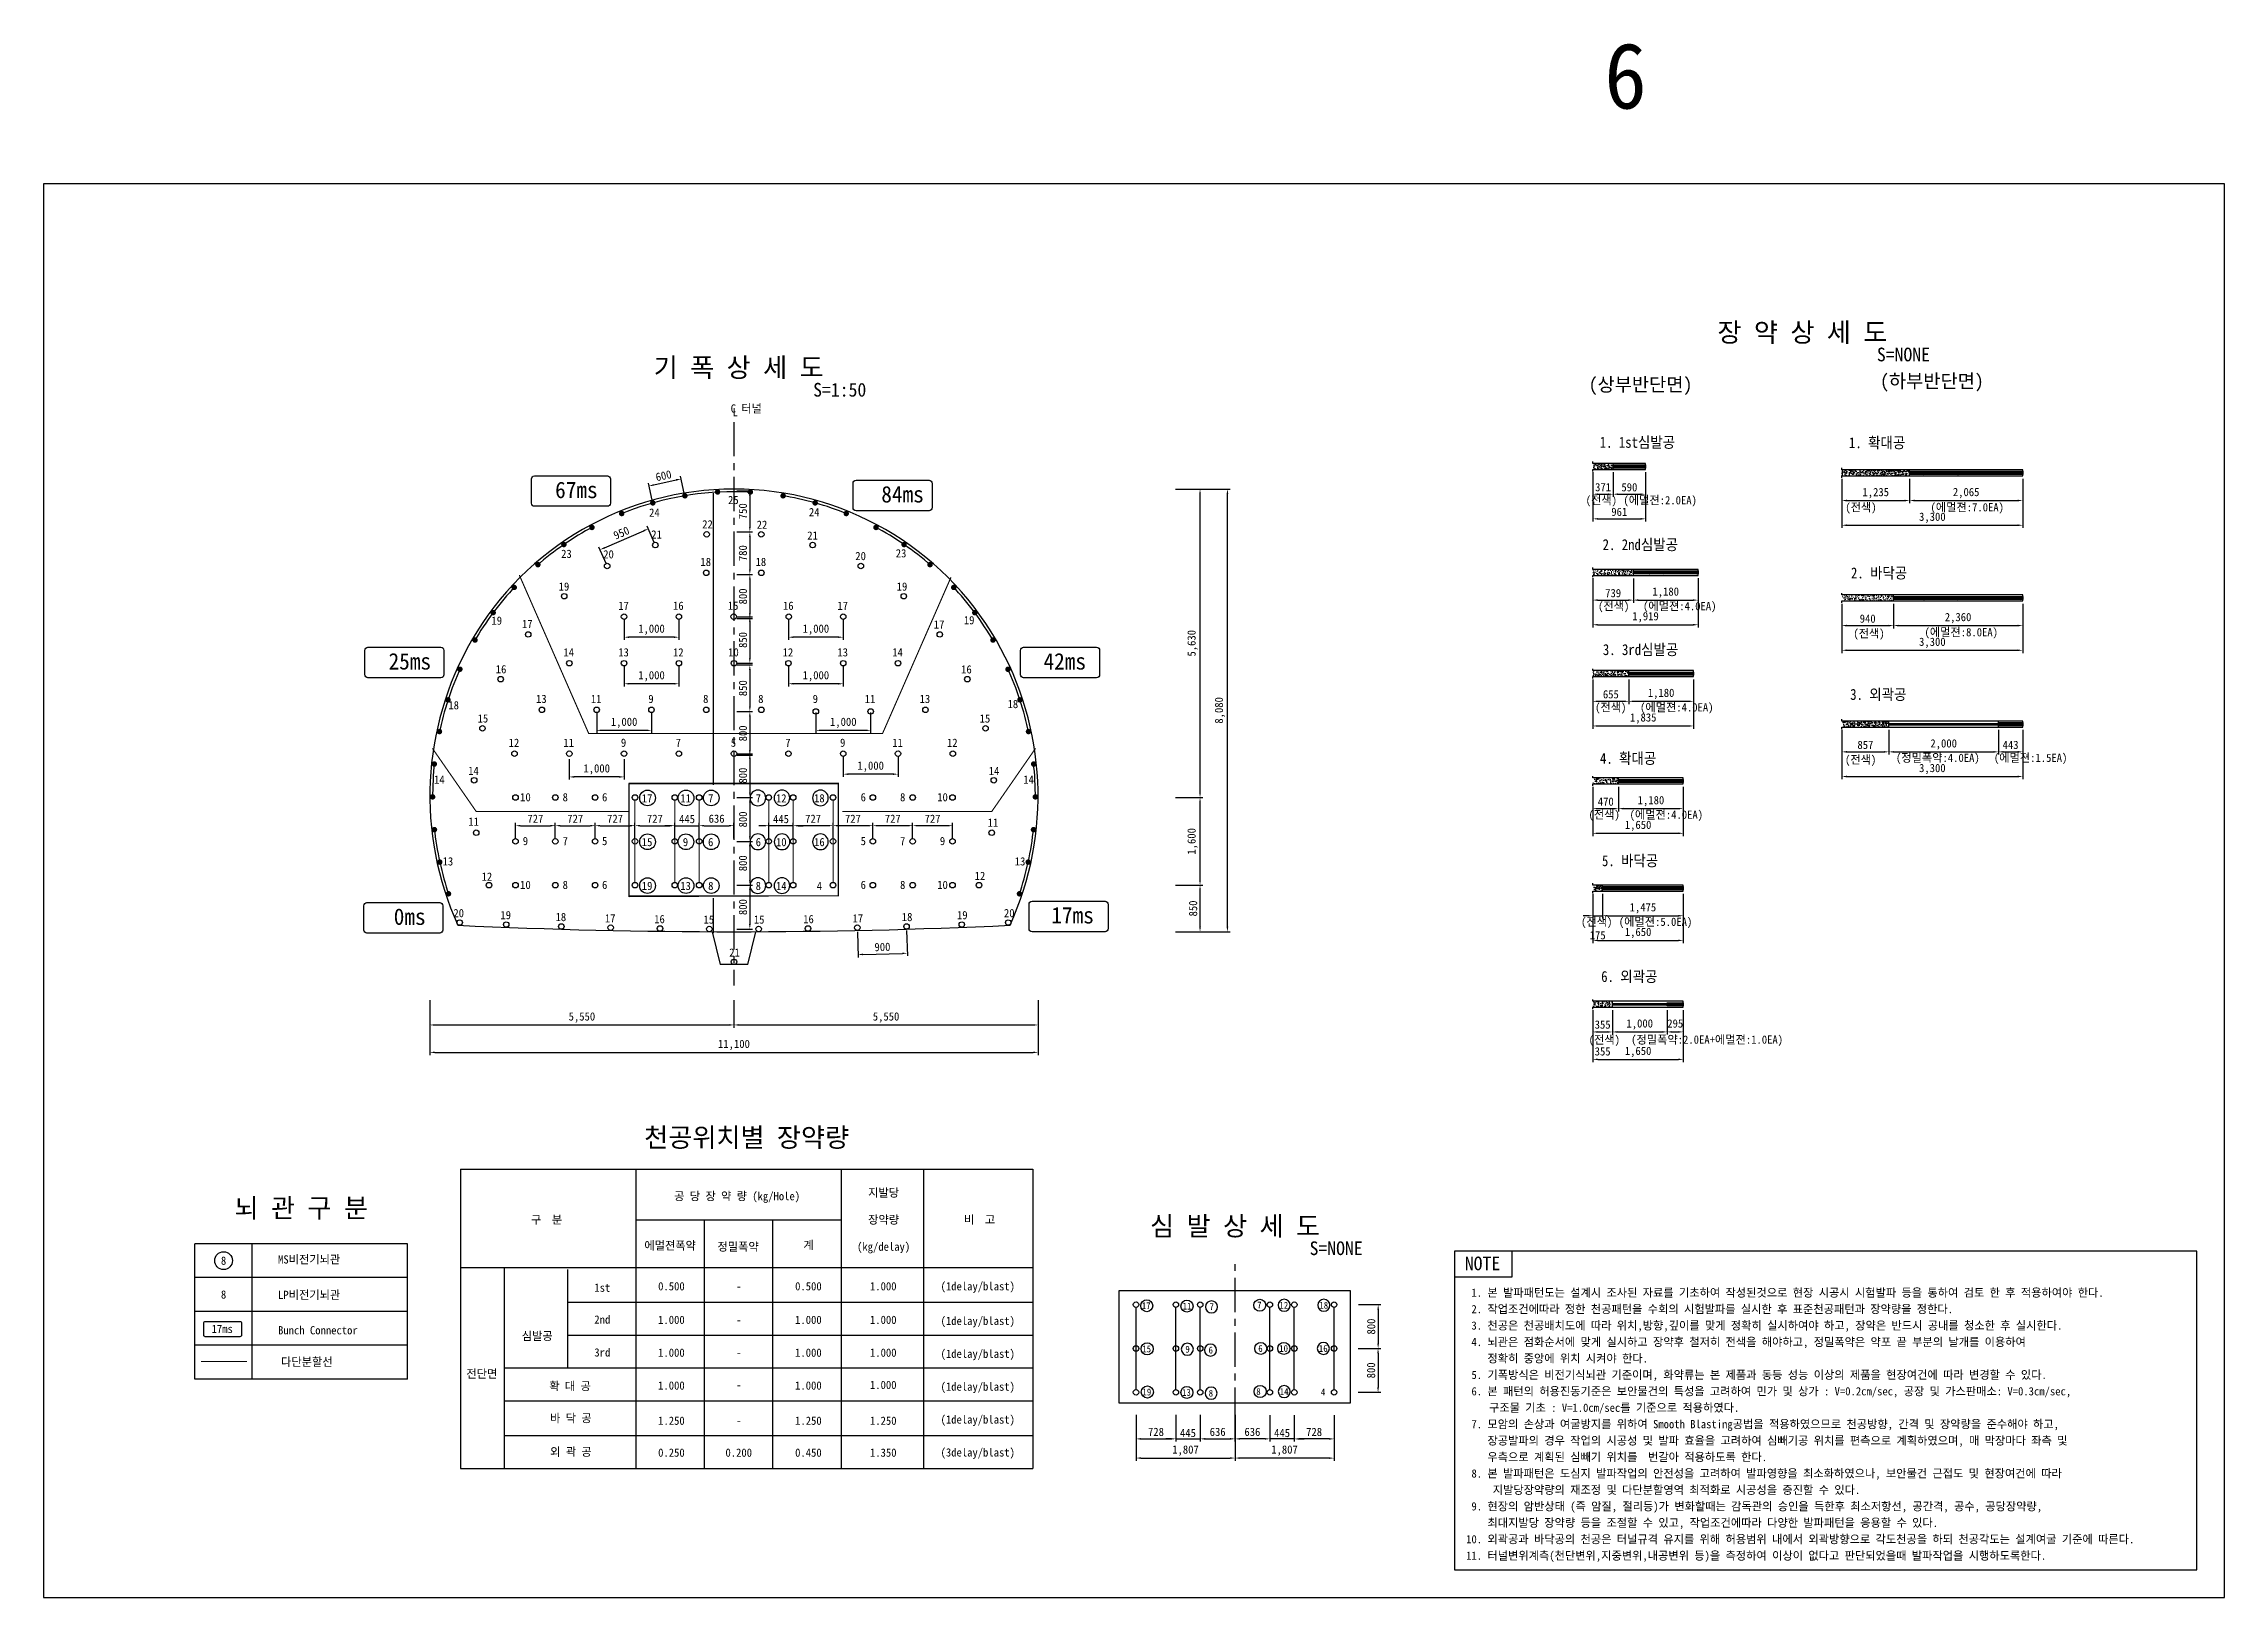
# Model space of a CAD drawing. Header units: millimetres. Extents: x -38550 to 41050, y 2900 to 31257.
# Drawn here: x 1250 to 41050, y 2900 to 31257 of the extents above; entities that cross this region are included whole.
import ezdxf
from ezdxf.enums import TextEntityAlignment as Align

# ---------------------------------------------------------------- set-up
doc = ezdxf.new("R2010")
doc.units = ezdxf.units.MM
doc.header["$LTSCALE"] = 500
doc.header["$PDMODE"] = 1
doc.linetypes.add('A-CENTR01', pattern=[2, 1.25, -0.25, 0.25, -0.25])
doc.linetypes.add('A-DASHD01', pattern=[0.75, 0.5, -0.25])
for name, color, linetype in [('CS-BLST', 4, 'Continuous'), ('CS-BLST-HIDL', 2, 'A-DASHD01'), ('CS-BLST-LIN1', 2, 'Continuous'), ('CS-BLST-LIN3', 2, 'Continuous'), ('CS-BLST-PATT', 1, 'Continuous'), ('CS-BLST-TEX1', 6, 'Continuous'), ('CS-BLST-TEX2', 3, 'Continuous'), ('CS-BLST-TEX3', 3, 'Continuous'), ('CS-CNTL', 1, 'A-CENTR01'), ('CS-DIMS', 1, 'Continuous'), ('CS-EXCV', 3, 'E-DIGLN01'), ('CS-LEAL', 1, 'Continuous'), ('CS-MISC', 2, 'Continuous'), ('CS-NOTE', 3, 'Continuous'), ('CS-SYMB', 2, 'Continuous'), ('CS-TABL', 3, 'Continuous'), ('CS-TABL-LIN1', 4, 'Continuous'), ('CS-TABL-LIN2', 1, 'Continuous'), ('CS-TABL-TEX1', 6, 'Continuous'), ('CS-TABL-TEX2', 3, 'Continuous'), ('CS-TEX1', 6, 'Continuous'), ('CS-TEX2', 6, 'Continuous'), ('CS-TEX3', 6, 'Continuous'), ('CS-TEXT', 3, 'Continuous'), ('CX-PAPR', 2, 'Continuous')]:
    doc.layers.add(name, color=color, linetype=linetype)
doc.styles.get("Standard").update_dxf_attribs({"font": ''})
doc.styles.add('굴림체', font='')
doc.styles.get('Standard').set_extended_font_data('GulimChe')
doc.styles.get('굴림체').set_extended_font_data('GulimChe')
doc.linetypes.add('E-DIGLN01', pattern='A,0.9,-0.2,[19,kscals.shx,S=0.1,R=180,X=0,Y=0],0.9', length=2)
doc.dimstyles.new('DIM01-50', dxfattribs={"dimscale": 50, "dimtxt": 3, "dimasz": 1.8, "dimexe": 1, "dimexo": 1, "dimgap": 1, "dimtad": 1, "dimdec": 0, "dimzin": 9, "dimdsep": 46, "dimlunit": 6, "dimtxsty": '굴림체', "dimcen": 2.5, "dimclrt": 3, "dimadec": 4, "dimazin": 0, "dimtfac": 1, "dimtdec": 0, "dimtmove": 2, "dimatfit": 3, "dimfxl": 1, "dimtolj": 1, "dimtzin": 0, "dimarcsym": 0})
pattern_1 = [(50, (-344494, 34506.69), (91.092334, -7.969543), [9.525, -104.775]), (355, (-344494, 34506.69), (-17.621413, 95.528321), [7.62, -83.82]), (100.451, (-344486.41, 34506.025), (73.47125, 87.558344), [8.095, -89.045]), (46.1842, (-344494, 34532.09), (135.53952, -21.021164), [14.2875, -157.1625]), (96.6356, (-344482.7, 34530.34), (118.702117, 123.71278), [12.1425, -133.5675]), (351.184, (-344494, 34532.09), (118.702303, 123.71256), [11.43, -125.73]), (21, (-344481.3, 34525.74), (75.80744, -51.13276), [9.525, -104.775]), (326, (-344481.3, 34525.74), (30.901014, 92.093983), [7.62, -83.82]), (71.4514, (-344474.98, 34521.48), (106.708245, 40.961429), [8.095, -89.045]), (37.5, (-344494, 34506.69), (1.5443016, 42.2775194), [0, -82.804, 0, -85.09, 0, -84.1375]), (7.5, (-344494, 34506.69), (33.409831, 50.0902874), [0, -48.514, 0, -80.899, 0, -32.0675]), (327.5, (-344522.32, 34506.69), (67.7952976, -2.864372), [0, -31.75, 0, -99.06, 0, -131.445]), (317.5, (-344535.02, 34506.69), (74.064591, 12.7132455), [0, -41.275, 0, -65.786, 0, -93.345])]
pattern_2 = [(50, (-344494, 34756.25), (91.092334, -7.969543), [9.525, -104.775]), (355, (-344494, 34756.25), (-17.621413, 95.528321), [7.62, -83.82]), (100.451, (-344486.41, 34755.58), (73.47125, 87.558344), [8.095, -89.045]), (46.1842, (-344494, 34781.65), (135.53952, -21.021164), [14.2875, -157.1625]), (96.6356, (-344482.7, 34779.9), (118.702117, 123.71278), [12.1425, -133.5675]), (351.184, (-344494, 34781.65), (118.702303, 123.71256), [11.43, -125.73]), (21, (-344481.3, 34775.3), (75.80744, -51.13276), [9.525, -104.775]), (326, (-344481.3, 34775.3), (30.901014, 92.093983), [7.62, -83.82]), (71.4514, (-344474.98, 34771.04), (106.708245, 40.961429), [8.095, -89.045]), (37.5, (-344494, 34756.247), (1.5443016, 42.2775194), [0, -82.804, 0, -85.09, 0, -84.1375]), (7.5, (-344494, 34756.247), (33.409831, 50.0902874), [0, -48.514, 0, -80.899, 0, -32.0675]), (327.5, (-344522.32, 34756.247), (67.7952976, -2.864372), [0, -31.75, 0, -99.06, 0, -131.445]), (317.5, (-344535.02, 34756.247), (74.064591, 12.7132455), [0, -41.275, 0, -65.786, 0, -93.345])]
pattern_3 = [(50, (-344494, 34506.69), (91.092334, -7.969543), [9.525, -104.775]), (355, (-344494, 34506.69), (-17.621413, 95.528321), [7.62, -83.82]), (100.451, (-344486.41, 34506.025), (73.47125, 87.558344), [8.095, -89.045]), (46.1842, (-344494, 34532.09), (135.53952, -21.021164), [14.2875, -157.1625]), (96.6356, (-344482.7, 34530.34), (118.702117, 123.71278), [12.1425, -133.5675]), (351.184, (-344494, 34532.09), (118.702303, 123.71256), [11.43, -125.73]), (21, (-344481.3, 34525.74), (75.80744, -51.132759), [9.525, -104.775]), (326, (-344481.3, 34525.74), (30.901014, 92.093983), [7.62, -83.82]), (71.4514, (-344474.98, 34521.48), (106.708245, 40.961429), [8.095, -89.045]), (37.5, (-344494, 34506.69), (1.5443016, 42.2775194), [0, -82.804, 0, -85.09, 0, -84.1375]), (7.5, (-344494, 34506.69), (33.409831, 50.0902874), [0, -48.514, 0, -80.899, 0, -32.0675]), (327.5, (-344522.32, 34506.69), (67.7952976, -2.864372), [0, -31.75, 0, -99.06, 0, -131.445]), (317.5, (-344535.02, 34506.69), (74.064591, 12.7132455), [0, -41.275, 0, -65.786, 0, -93.345])]

msp = doc.modelspace()

# ---------------------------------------------------------------- texts
at = {"layer": 'CS-BLST-TEX1', "style": '굴림체'}
for s, p in [('  67ms', (10779.3, 23112.4)), ('  84ms', (16731.9, 23032.8)), ('  25ms', (7739.5, 19984)), (' 42ms', (19789.7, 19984)), ('  0ms', (7737, 15323.9)), ('  17ms', (19835.2, 15349.4))]:
    msp.add_text(s, height=300, dxfattribs=at).set_placement(p, align=Align.MIDDLE_CENTER)
at = {"layer": 'CS-BLST-TEX2', "style": '굴림체'}
for s, rotation, p in [('24', 360, (12397.1, 22697.8)), ('25', 360, (13838.1, 22927)), ('21', 360, (12436, 22299.4)), ('22', 360, (13366.2, 22484.9)), ('23', 360, (10792.1, 21945.1)), ('20', 360, (11560.1, 21935.7)), ('18', 360, (13334, 21797.3)), ('18', 360, (14339.9, 21797.3)), ('19', 360, (10746.4, 21347.2)), ('19', 360, (9519.7, 20725.1)), ('17', 360, (10076.6, 20665.6)), ('17', 360, (11834, 20997.4)), ('16', 360, (12834, 20997.4)), ('15', 360, (13834, 20997.4)), ('16', 360, (14839.9, 20997.3)), ('17', 360, (15834, 20997.4)), ('16', 360, (9599.1, 19838.2)), ('14', 360, (10834, 20147.3)), ('13', 360, (11834, 20147.3)), ('12', 360, (12834, 20147.3)), ('10', 360, (13839.9, 20147.3)), ('12', 360, (14834, 20147.3)), ('13', 360, (15834, 20147.3)), ('14', 360, (16834, 20147.3)), ('18', 360, (8733.8, 19181.2)), ('13', 360, (10334, 19297.3)), ('11', 360, (11334, 19297.3)), ('9', 360, (12334, 19297.3)), ('8', 360, (13334, 19297.3)), ('8', 360, (14339.9, 19297.3)), ('9', 360, (15334, 19297.3)), ('11', 360, (16334, 19297.3)), ('13', 360, (17334, 19297.3)), ('15', 360, (9267.1, 18940.8)), ('12', 360, (9834, 18497.3)), ('11', 360, (10834, 18497.3)), ('9', 360, (11834, 18497.3)), ('7', 360, (12834, 18497.3)), ('5', 360, (13839.9, 18497.3)), ('7', 360, (14834, 18497.3)), ('9', 360, (15834, 18497.3)), ('11', 360, (16834, 18497.3)), ('12', 360, (17834, 18497.3)), ('14', 360, (9095.7, 17986.1)), ('14', 360, (8472.3, 17824.8)), ('10', 360, (10043.5, 17502.8)), ('8', 360, (10770.4, 17502.8)), ('6', 360, (11489.7, 17502.8)), ('17', 360, (12264.1, 17483.9)), ('11', 360, (12965.6, 17483.8)), ('7', 360, (13426.2, 17483.8)), ('14', 0, (19226.7, 17824.8)), ('11', 360, (9096.9, 17057.4)), ('9', 360, (10043.5, 16702.8)), ('7', 360, (10770.4, 16702.8)), ('5', 360, (11489.7, 16702.8)), ('15', 360, (12263.2, 16683.9)), ('9', 360, (12964.6, 16683.8)), ('6', 360, (13425.2, 16683.8)), ('13', 360, (8628.1, 16331.7)), ('13', 0, (19070.9, 16331.7)), ('12', 360, (9339.1, 16053.9)), ('10', 360, (10043.5, 15902.8)), ('8', 360, (10770.4, 15902.8)), ('6', 360, (11489.7, 15902.8)), ('19', 360, (12264.1, 15883.9)), ('13', 360, (12965.6, 15883.8)), ('8', 360, (13426.2, 15883.8)), ('10', 360, (17655.5, 15902.8)), ('20', 0, (8825.7, 15387.7, 0)), ('19', 0, (9683.2, 15350.7, 0)), ('18', 0, (10689.8, 15316.1, 0)), ('17', 0, (11589.9, 15293.2, 0)), ('16', 0, (12489.9, 15278, 0)), ('15', 0, (13389.9, 15270.3, 0)), ('15', 360, (14309.1, 15270.3, 0)), ('16', 360, (15209.1, 15278, 0)), ('17', 360, (16109.1, 15293.2, 0)), ('18', 360, (17009.2, 15316.1, 0)), ('19', 360, (18015.8, 15350.7, 0)), ('20', 360, (18873.3, 15387.7, 0))]:
    msp.add_text(s, height=150, rotation=rotation, dxfattribs=at).set_placement(p, align=Align.MIDDLE)
for s, p in [('24', (15313.7, 22707.1)), ('22', (14361.1, 22477.1)), ('21', (15283.1, 22279.8)), ('20', (16160.8, 21904.2)), ('23', (16898.8, 21954.4)), ('19', (16915.3, 21347)), ('17', (17592.9, 20657.3)), ('19', (18141.5, 20733.5)), ('16', (18092.2, 19835.4)), ('18', (18939.3, 19203.4)), ('15', (18429.8, 18938.7)), ('14', (18595.4, 17982.4)), ('7', (14293.7, 17483.8)), ('12', (14711, 17483.8)), ('18', (15407.5, 17483.9)), ('6', (16209.3, 17502.8)), ('8', (16928.6, 17502.8)), ('10', (17655.5, 17502.8)), ('6', (14294.7, 16683.8)), ('10', (14712, 16683.8)), ('16', (15408.5, 16683.9)), ('5', (16209.3, 16702.8)), ('7', (16928.6, 16702.8)), ('9', (17655.5, 16702.8)), ('11', (18575.5, 17038.8)), ('8', (14293.7, 15883.8)), ('14', (14711, 15883.8)), ('4', (15407.5, 15883.9)), ('6', (16209.3, 15902.8)), ('8', (16928.6, 15902.8)), ('12', (18338.9, 16067.6)), ('21', (13859.1, 14669.4, 0))]:
    msp.add_text(s, height=150, dxfattribs=at).set_placement(p, align=Align.MIDDLE)
for s, p in [('17', (21372.3, 8223.4)), ('11', (22118.1, 8216)), ('7', (22568.4, 8205.9)), ('7', (23437.8, 8235.8)), ('12', (23883.5, 8230.9)), ('18', (24612.8, 8230.9)), ('15', (21381.2, 7435.9)), ('9', (22127.4, 7428.4)), ('6', (22551.2, 7413.5)), ('6', (23458.4, 7443.4)), ('10', (23880.2, 7443.4)), ('16', (24603.7, 7443.4)), ('19', (21384, 6648.3)), ('13', (22107.7, 6640.8)), ('8', (22552.8, 6627.2)), ('8', (23421.8, 6657)), ('14', (23889.9, 6655.7)), ('4', (24599.9, 6648.3))]:
    msp.add_text(s, height=125, dxfattribs=at).set_placement(p, align=Align.MIDDLE_CENTER)
at = {"layer": 'CS-BLST-TEX3', "style": '굴림체'}
for s, p in [('(전색)', (29679.3, 22849)), ('(에멀젼:2.0EA)', (30752.9, 22849)), ('(전색)', (34417.1, 22720.1)), ('(에멀젼:7.0EA)', (36356.9, 22720.1)), ('(전색)', (29904.6, 20916.7)), ('(에멀젼:4.0EA)', (31109.9, 20916.7)), ('(전색)', (34563.7, 20417.8)), ('(에멀젼:8.0EA)', (36247.7, 20440.4)), ('(전색)', (29850.4, 19069.1)), ('(에멀젼:4.0EA)', (31056, 19069.1)), ('(정밀폭약:4.0EA)', (35820.3, 18148.3)), ('(에멀젼:1.5EA)', (37513.9, 18148.3)), ('(전색)', (34411.3, 18113.7)), ('(전색)', (29731.1, 17110.4)), ('(에멀젼:4.0EA)', (30865.2, 17110.4)), ('(전색)', (29594.3, 15154.9)), ('(에멀젼:5.0EA)', (30668.2, 15154.9)), ('(전색)', (29734.2, 13002)), ('(정밀폭약:2.0EA+에멀젼:1.0EA)', (31609.5, 13005))]:
    msp.add_text(s, height=150, dxfattribs=at).set_placement(p, align=Align.CENTER)
at = {"layer": 'CS-NOTE', "style": '굴림체'}
for s, height, p in [('NOTE', 250, (27187.3, 8869.9)), (' 1. 본 발파패턴도는 설계시 조사된 자료를 기초하여 작성된것으로 현장 시공시 시험발파 등을 통하여 검토 한 후 적용하여야 한다.', 150, (27211.9, 8386.7)), (' 2. 작업조건에따라 정한 천공패턴을 수회의 시험발파를 실시한 후 표준천공패턴과 장약량을 정한다.', 150, (27211.9, 8086.7)), (' 4. 뇌관은 점화순서에 맞게 실시하고 장약후 철저히 전색을 해야하고, 정밀폭약은 약포 끝 부분의 날개를 이용하여', 150, (27211.9, 7486.7)), (' 3. 천공은 천공배치도에 따라 위치,방향,깊이를 맞게 정확히 실시하여야 하고, 장약은 반드시 공내를 청소한 후 실시한다.', 150, (27211.9, 7786.7)), ('    정확히 중앙에 위치 시켜야 한다.', 150, (27211.9, 7186.7)), (' 5. 기폭방식은 비전기식뇌관 기준이며, 화약류는 본 제품과 동등 성능 이상의 제품을 현장여건에 따라 변경할 수 있다.', 150, (27211.9, 6886.7)), (' 6. 본 패턴의 허용진동기준은 보안물건의 특성을 고려하여 민가 및 상가 : V=0.2cm/sec, 공장 및 가스판매소: V=0.3cm/sec, ', 150, (27211.9, 6586.7)), ('    구조물 기초 : V=1.0cm/sec를 기준으로 적용하였다.', 150, (27241.5, 6286.7)), (' 7. 모암의 손상과 여굴방지를 위하여 Smooth Blasting공법을 적용하였으므로 천공방향, 간격 및 장약량을 준수해야 하고,', 150, (27211.9, 5986.7)), ('    장공발파의 경우 작업의 시공성 및 발파 효율을 고려하여 심빼기공 위치를 편측으로 계획하였으며, 매 막장마다 좌측 및', 150, (27211.9, 5686.7)), (' 8. 본 발파패턴은 도심지 발파작업의 안전성을 고려하여 발파영향을 최소화하였으나, 보안물건 근접도 및 현장여건에 따라', 150, (27211.9, 5086.7)), ('    우측으로 계획된 심빼기 위치를  번갈아 적용하도록 한다.', 150, (27211.9, 5386.7)), ('     지발당장약량의 재조정 및 다단분할영역 최적화로 시공성을 증진할 수 있다.', 150, (27211.9, 4786.7)), (' 9. 현장의 암반상태 (즉 암질, 절리등)가 변화할때는 감독관의 승인을 득한후 최소저항선, 공간격, 공수, 공당장약량,', 150, (27211.9, 4486.7)), ('10. 외곽공과 바닥공의 천공은 터널규격 유지를 위해 허용범위 내에서 외곽방향으로 각도천공을 하되 천공각도는 설계여굴 기준에 따른다.', 150, (27211.9, 3886.7)), ('    최대지발당 장약량 등을 조절할 수 있고, 작업조건에따라 다양한 발파패턴을 응용할 수 있다. ', 150, (27211.9, 4186.7)), ('11. 터널변위계측(천단변위,지중변위,내공변위 등)을 측정하여 이상이 없다고 판단되었을때 발파작업을 시행하도록한다.', 150, (27211.9, 3586.7))]:
    msp.add_text(s, height=height, dxfattribs=at).set_placement(p)
at = {"layer": 'CS-TABL-TEX1'}
for s, p in [('지발당', (16580.3, 10211.5)), ('공 당 장 약 량 (kg/Hole)', (13906.9, 10147.9)), ('구  분', (10429.1, 9718.8)), ('장약량', (16580.3, 9718.8)), ('비  고', (18332.2, 9718.8)), ('에멀젼폭약', (12684.1, 9246.2)), ('정밀폭약', (13924, 9226.2)), ('계', (15209.4, 9254.7)), ('(kg/delay)', (16580.3, 9226.2)), ('1st', (11446.2, 8477.7)), ('2nd', (11446.2, 7896.1)), ('심발공', (10259, 7594.6)), ('3rd', (11446.2, 7296.1)), ('전단면', (9247.8, 6905.7)), ('확 대 공', (10857.8, 6681.6)), ('바 닥 공', (10873, 6095.3)), ('외 곽 공', (10873, 5481.7))]:
    msp.add_text(s, height=150, dxfattribs=at).set_placement(p, align=Align.CENTER)
at = {"layer": 'CS-TABL-TEX2', "style": '굴림체'}
for s, p in [('0.500', (12707.7, 8503.3)), ('-', (13936.4, 8503.3)), ('0.500', (15207.7, 8503.3)), ('1.000', (16573.9, 8503.3)), ('(1delay/blast)', (18298.6, 8503.3)), ('1.000', (12707.7, 7890.8)), ('1.000', (15207.7, 7890.8)), ('1.000', (16573.9, 7890.8)), ('(1delay/blast)', (18298.6, 7871.7)), ('-', (13936.4, 7890.8)), ('1.000', (12707.7, 7291.7)), ('-', (13936.4, 7291.7)), ('1.000', (15207.7, 7291.7)), ('1.000', (16573.9, 7291.7)), ('(1delay/blast)', (18298.6, 7271.7)), ('1.000', (12707.7, 6691.7)), ('-', (13936.4, 6703.4)), ('1.000', (15207.7, 6691.7)), ('1.000', (16573.9, 6703.4)), ('(1delay/blast)', (18298.6, 6671.7)), ('1.250', (12707.7, 6049.7)), ('-', (13936.4, 6049.7)), ('1.250', (15207.7, 6049.7)), ('1.250', (16573.9, 6049.7)), ('(1delay/blast)', (18298.6, 6071.7)), ('0.250', (12707.7, 5466.8)), ('0.200', (13936.4, 5466.8)), ('0.450', (15207.7, 5466.8)), ('1.350', (16573.9, 5466.8)), ('(3delay/blast)', (18298.6, 5471))]:
    msp.add_text(s, height=150, dxfattribs=at).set_placement(p, align=Align.CENTER)
at = {"layer": 'CS-TEX1', "style": '굴림체'}
for s, p in [('장 약 상 세 도', (33348.7, 25993)), ('기 폭 상 세 도', (13935.1, 25349.6)), ('천공위치별 장약량', (14080.5, 11298.6)), ('뇌 관 구 분', (5952.4, 10011.9)), ('심 발 상 세 도', (22994.8, 9681.6))]:
    msp.add_text(s, height=350, dxfattribs=at).set_placement(p, align=Align.MIDDLE)
at = {"layer": 'CS-TEX2', "style": '굴림체'}
for s, p in [('(상부반단면)', (30393.8, 25018.9)), ('(하부반단면)', (35711.9, 25081.4))]:
    msp.add_text(s, height=250, dxfattribs=at).set_placement(p, align=Align.MIDDLE)
at = {"layer": 'CS-TEX3', "style": '굴림체', "width": 0.9}
for s, p in [('1. 1st심발공', (30337, 23881.1)), ('1. 확대공', (34712, 23873.8)), ('2. 2nd심발공', (30390.6, 22013.3)), ('2. 바닥공', (34748.1, 21496.8)), ('3. 3rd심발공', (30394.9, 20097.4)), ('3. 외곽공', (34734.1, 19280.2)), ('4. 확대공', (30167.6, 18112.9)), ('5. 바닥공', (30203.7, 16245)), ('6. 외곽공', (30189.8, 14132))]:
    msp.add_text(s, height=200, dxfattribs=at).set_placement(p, align=Align.CENTER)
at = {"layer": 'CS-TEXT', "style": '굴림체'}
for s, height, p in [('S=NONE', 250, (34708.2, 25458.3)), ('C 터널', 150, (13788.2, 24522.8)), ('S=1:50', 250, (15294.6, 24814.8)), ('L', 150, (13825.6, 24455.3)), ('MS비전기뇌관', 150, (5528.5, 8992.9)), ('S=NONE', 250, (24354.3, 9146.8)), ('LP비전기뇌관', 150, (5528.6, 8346.2)), ('Bunch Connector', 150, (5528.6, 7700.3))]:
    msp.add_text(s, height=height, dxfattribs=at).set_placement(p)
for p in [(4534.5, 9045.8), (4534.5, 8428.3)]:
    msp.add_text('8', height=150, dxfattribs=at).set_placement(p, align=Align.MIDDLE_CENTER)
msp.add_text('17ms', height=150, dxfattribs=at).set_placement((4509, 7798.9), align=Align.MIDDLE)
msp.add_text('다단분할선', height=150, dxfattribs=at).set_placement((6053.9, 7123.8), align=Align.CENTER)
at = {"layer": 'CX-PAPR', "style": '굴림체'}
msp.add_text('6', height=1200, dxfattribs=at).set_placement((30120.5, 29711.7), align=Align.BOTTOM_CENTER)

# ---------------------------------------------------------------- blocks, each defined once
blk = doc.blocks.new('*D37')
at = {"layer": 'CS-DIMS', "color": 0, "lineweight": -2, "ltscale": 30, "transparency": 16777216}
for p, q in [((29525, 23434), (29525, 22534)), ((30486, 23434), (30486, 22534)), ((29615, 22584), (30396, 22584))]:
    blk.add_line(p, q, dxfattribs=at)
at = {"layer": 'CS-DIMS', "color": 0, "ltscale": 30, "transparency": 16777216}
for points in [[(29615, 22599), (29615, 22569), (29525, 22584)], [(30396, 22599), (30396, 22569), (30486, 22584)]]:
    blk.add_solid(points, dxfattribs=at)
at = {"layer": 'Defpoints', "color": 0, "ltscale": 30, "transparency": 16777216}
for p in [(29525, 23484), (30486, 23484), (30486, 22584)]:
    blk.add_point(p, dxfattribs=at)
at = {"layer": 'CS-DIMS', "color": 3, "ltscale": 30, "transparency": 16777216, "insert": (30006, 22711), "char_height": 150, "attachment_point": 5, "style": '굴림체'}
blk.add_mtext('\\A1;961', dxfattribs=at)
blk = doc.blocks.new('*D38')
at = {"layer": 'CS-DIMS', "color": 0, "lineweight": -2, "ltscale": 30, "transparency": 16777216}
for p, q in [((29525, 23434), (29525, 22984)), ((29896, 23434), (29896, 22984)), ((29615, 23034), (29806, 23034))]:
    blk.add_line(p, q, dxfattribs=at)
at = {"layer": 'CS-DIMS', "color": 0, "ltscale": 30, "transparency": 16777216}
for points in [[(29615, 23049), (29615, 23019), (29525, 23034)], [(29806, 23049), (29806, 23019), (29896, 23034)]]:
    blk.add_solid(points, dxfattribs=at)
at = {"layer": 'Defpoints', "color": 0, "ltscale": 30, "transparency": 16777216}
for p in [(29525, 23484), (29896, 23484), (29896, 23034)]:
    blk.add_point(p, dxfattribs=at)
at = {"layer": 'CS-DIMS', "color": 3, "ltscale": 30, "transparency": 16777216, "insert": (29711, 23161), "char_height": 150, "attachment_point": 5, "style": '굴림체'}
blk.add_mtext('\\A1;371', dxfattribs=at)
blk = doc.blocks.new('*D39')
at = {"layer": 'CS-DIMS', "color": 0, "lineweight": -2, "ltscale": 30, "transparency": 16777216}
for p, q in [((29896, 23434), (29896, 22984)), ((30486, 23434), (30486, 22984)), ((29986, 23034), (30396, 23034))]:
    blk.add_line(p, q, dxfattribs=at)
at = {"layer": 'CS-DIMS', "color": 0, "ltscale": 30, "transparency": 16777216}
for points in [[(29986, 23049), (29986, 23019), (29896, 23034)], [(30396, 23049), (30396, 23019), (30486, 23034)]]:
    blk.add_solid(points, dxfattribs=at)
at = {"layer": 'Defpoints', "color": 0, "ltscale": 30, "transparency": 16777216}
for p in [(29896, 23484), (30486, 23484), (30486, 23034)]:
    blk.add_point(p, dxfattribs=at)
at = {"layer": 'CS-DIMS', "color": 3, "ltscale": 30, "transparency": 16777216, "insert": (30191, 23160), "char_height": 150, "attachment_point": 5, "style": '굴림체'}
blk.add_mtext('\\A1;590', dxfattribs=at)
blk = doc.blocks.new('*D40')
at = {"layer": 'CS-DIMS', "color": 0, "lineweight": -2, "ltscale": 30, "transparency": 16777216}
for p, q in [((29525, 21501), (29525, 20601)), ((31444, 21501), (31444, 20601)), ((29615, 20651), (31354, 20651))]:
    blk.add_line(p, q, dxfattribs=at)
at = {"layer": 'CS-DIMS', "color": 0, "ltscale": 30, "transparency": 16777216}
for points in [[(29615, 20666), (29615, 20636), (29525, 20651)], [(31354, 20666), (31354, 20636), (31444, 20651)]]:
    blk.add_solid(points, dxfattribs=at)
at = {"layer": 'Defpoints', "color": 0, "ltscale": 30, "transparency": 16777216}
for p in [(29525, 21551), (31444, 21551), (31444, 20651)]:
    blk.add_point(p, dxfattribs=at)
at = {"layer": 'CS-DIMS', "color": 3, "ltscale": 30, "transparency": 16777216, "insert": (30485, 20788), "char_height": 150, "attachment_point": 5, "style": '굴림체'}
blk.add_mtext('\\A1;1,919', dxfattribs=at)
blk = doc.blocks.new('*D41')
at = {"layer": 'CS-DIMS', "color": 0, "lineweight": -2, "ltscale": 30, "transparency": 16777216}
for p, q in [((29525, 21501), (29525, 21051)), ((30264, 21495), (30264, 21051)), ((29615, 21101), (30174, 21101))]:
    blk.add_line(p, q, dxfattribs=at)
at = {"layer": 'CS-DIMS', "color": 0, "ltscale": 30, "transparency": 16777216}
for points in [[(29615, 21116), (29615, 21086), (29525, 21101)], [(30174, 21116), (30174, 21086), (30264, 21101)]]:
    blk.add_solid(points, dxfattribs=at)
at = {"layer": 'Defpoints', "color": 0, "ltscale": 30, "transparency": 16777216}
for p in [(29525, 21551), (30264, 21545), (30264, 21101)]:
    blk.add_point(p, dxfattribs=at)
at = {"layer": 'CS-DIMS', "color": 3, "ltscale": 30, "transparency": 16777216, "insert": (29895, 21228), "char_height": 150, "attachment_point": 5, "style": '굴림체'}
blk.add_mtext('\\A1;739', dxfattribs=at)
blk = doc.blocks.new('*D42')
at = {"layer": 'CS-DIMS', "color": 0, "lineweight": -2, "ltscale": 30, "transparency": 16777216}
for p, q in [((30264, 21495), (30264, 21051)), ((31444, 21501), (31444, 21051)), ((30354, 21101), (31354, 21101))]:
    blk.add_line(p, q, dxfattribs=at)
at = {"layer": 'CS-DIMS', "color": 0, "ltscale": 30, "transparency": 16777216}
for points in [[(30354, 21116), (30354, 21086), (30264, 21101)], [(31354, 21116), (31354, 21086), (31444, 21101)]]:
    blk.add_solid(points, dxfattribs=at)
at = {"layer": 'Defpoints', "color": 0, "ltscale": 30, "transparency": 16777216}
for p in [(30264, 21545), (31444, 21551), (31444, 21101)]:
    blk.add_point(p, dxfattribs=at)
at = {"layer": 'CS-DIMS', "color": 3, "ltscale": 30, "transparency": 16777216, "insert": (30854, 21238), "char_height": 150, "attachment_point": 5, "style": '굴림체'}
blk.add_mtext('\\A1;1,180', dxfattribs=at)
blk = doc.blocks.new('뉴마이트')
at = {"layer": 'CS-BLST-PATT'}
h = blk.add_hatch(dxfattribs=at)
h.set_pattern_fill('ANSI31', color=256, scale=5.824581, style=0)
h.set_pattern_definition([(45, (-765876.779, 225267.89), (-13.0765565, 13.0765565), [])])
h.paths.add_polyline_path([(0, 29), (0, -29), (295, -29), (295, 29)])
at = {"layer": 'CS-TABL'}
blk.add_lwpolyline([(0, 29), (295, 29), (295, -29), (0, -29)], close=True, dxfattribs=at)
blk = doc.blocks.new('*D43')
at = {"layer": 'CS-DIMS', "color": 0, "lineweight": -2, "ltscale": 30, "transparency": 16777216}
for p, q in [((29525, 19654), (29525, 18754)), ((31360, 19654), (31360, 18754)), ((29615, 18804), (31270, 18804))]:
    blk.add_line(p, q, dxfattribs=at)
at = {"layer": 'CS-DIMS', "color": 0, "ltscale": 30, "transparency": 16777216}
for points in [[(29615, 18819), (29615, 18789), (29525, 18804)], [(31270, 18819), (31270, 18789), (31360, 18804)]]:
    blk.add_solid(points, dxfattribs=at)
at = {"layer": 'Defpoints', "color": 0, "ltscale": 30, "transparency": 16777216}
for p in [(29525, 19704), (31360, 19704), (31360, 18804)]:
    blk.add_point(p, dxfattribs=at)
at = {"layer": 'CS-DIMS', "color": 3, "ltscale": 30, "transparency": 16777216, "insert": (30443, 18940), "char_height": 150, "attachment_point": 5, "style": '굴림체'}
blk.add_mtext('\\A1;1,835', dxfattribs=at)
blk = doc.blocks.new('*D44')
at = {"layer": 'CS-DIMS', "color": 0, "lineweight": -2, "ltscale": 30, "transparency": 16777216}
for p, q in [((29525, 19654), (29525, 19204)), ((30180, 19654), (30180, 19204)), ((29615, 19254), (30090, 19254))]:
    blk.add_line(p, q, dxfattribs=at)
at = {"layer": 'CS-DIMS', "color": 0, "ltscale": 30, "transparency": 16777216}
for points in [[(29615, 19269), (29615, 19239), (29525, 19254)], [(30090, 19269), (30090, 19239), (30180, 19254)]]:
    blk.add_solid(points, dxfattribs=at)
at = {"layer": 'Defpoints', "color": 0, "ltscale": 30, "transparency": 16777216}
for p in [(29525, 19704), (30180, 19704), (30180, 19254)]:
    blk.add_point(p, dxfattribs=at)
at = {"layer": 'CS-DIMS', "color": 3, "ltscale": 30, "transparency": 16777216, "insert": (29853, 19381), "char_height": 150, "attachment_point": 5, "style": '굴림체'}
blk.add_mtext('\\A1;655', dxfattribs=at)
blk = doc.blocks.new('*D45')
at = {"layer": 'CS-DIMS', "color": 0, "lineweight": -2, "ltscale": 30, "transparency": 16777216}
for p, q in [((30180, 19654), (30180, 19204)), ((31360, 19654), (31360, 19204)), ((30270, 19254), (31270, 19254))]:
    blk.add_line(p, q, dxfattribs=at)
at = {"layer": 'CS-DIMS', "color": 0, "ltscale": 30, "transparency": 16777216}
for points in [[(30270, 19269), (30270, 19239), (30180, 19254)], [(31270, 19269), (31270, 19239), (31360, 19254)]]:
    blk.add_solid(points, dxfattribs=at)
at = {"layer": 'Defpoints', "color": 0, "ltscale": 30, "transparency": 16777216}
for p in [(30180, 19704), (31360, 19704), (31360, 19254)]:
    blk.add_point(p, dxfattribs=at)
at = {"layer": 'CS-DIMS', "color": 3, "ltscale": 30, "transparency": 16777216, "insert": (30770, 19390), "char_height": 150, "attachment_point": 5, "style": '굴림체'}
blk.add_mtext('\\A1;1,180', dxfattribs=at)
blk = doc.blocks.new('*D46')
at = {"layer": 'CS-DIMS', "color": 0, "lineweight": -2, "ltscale": 30, "transparency": 16777216}
for p, q in [((29525, 17695), (29525, 16795)), ((31175, 17695), (31175, 16795)), ((29615, 16845), (31085, 16845))]:
    blk.add_line(p, q, dxfattribs=at)
at = {"layer": 'CS-DIMS', "color": 0, "ltscale": 30, "transparency": 16777216}
for points in [[(29615, 16860), (29615, 16830), (29525, 16845)], [(31085, 16860), (31085, 16830), (31175, 16845)]]:
    blk.add_solid(points, dxfattribs=at)
at = {"layer": 'Defpoints', "color": 0, "ltscale": 30, "transparency": 16777216}
for p in [(29525, 17745), (31175, 17745), (31175, 16845)]:
    blk.add_point(p, dxfattribs=at)
at = {"layer": 'CS-DIMS', "color": 3, "ltscale": 30, "transparency": 16777216, "insert": (30350, 16981), "char_height": 150, "attachment_point": 5, "style": '굴림체'}
blk.add_mtext('\\A1;1,650', dxfattribs=at)
blk = doc.blocks.new('*D47')
at = {"layer": 'CS-DIMS', "color": 0, "lineweight": -2, "ltscale": 30, "transparency": 16777216}
for p, q in [((29525, 17695), (29525, 17245)), ((29995, 17695), (29995, 17245)), ((29615, 17295), (29905, 17295))]:
    blk.add_line(p, q, dxfattribs=at)
at = {"layer": 'CS-DIMS', "color": 0, "ltscale": 30, "transparency": 16777216}
for points in [[(29615, 17310), (29615, 17280), (29525, 17295)], [(29905, 17310), (29905, 17280), (29995, 17295)]]:
    blk.add_solid(points, dxfattribs=at)
at = {"layer": 'Defpoints', "color": 0, "ltscale": 30, "transparency": 16777216}
for p in [(29525, 17745), (29995, 17745), (29995, 17295)]:
    blk.add_point(p, dxfattribs=at)
at = {"layer": 'CS-DIMS', "color": 3, "ltscale": 30, "transparency": 16777216, "insert": (29760, 17422), "char_height": 150, "attachment_point": 5, "style": '굴림체'}
blk.add_mtext('\\A1;470', dxfattribs=at)
blk = doc.blocks.new('*D48')
at = {"layer": 'CS-DIMS', "color": 0, "lineweight": -2, "ltscale": 30, "transparency": 16777216}
for p, q in [((29995, 17695), (29995, 17245)), ((31175, 17695), (31175, 17245)), ((30085, 17295), (31085, 17295))]:
    blk.add_line(p, q, dxfattribs=at)
at = {"layer": 'CS-DIMS', "color": 0, "ltscale": 30, "transparency": 16777216}
for points in [[(30085, 17310), (30085, 17280), (29995, 17295)], [(31085, 17310), (31085, 17280), (31175, 17295)]]:
    blk.add_solid(points, dxfattribs=at)
at = {"layer": 'Defpoints', "color": 0, "ltscale": 30, "transparency": 16777216}
for p in [(29995, 17745), (31175, 17745), (31175, 17295)]:
    blk.add_point(p, dxfattribs=at)
at = {"layer": 'CS-DIMS', "color": 3, "ltscale": 30, "transparency": 16777216, "insert": (30585, 17431), "char_height": 150, "attachment_point": 5, "style": '굴림체'}
blk.add_mtext('\\A1;1,180', dxfattribs=at)
blk = doc.blocks.new('*D49')
at = {"layer": 'CS-DIMS', "color": 0, "lineweight": -2, "ltscale": 30, "transparency": 16777216}
for p, q in [((29525, 13619), (29525, 12669)), ((31175, 13619), (31175, 12669)), ((29615, 12719), (31085, 12719))]:
    blk.add_line(p, q, dxfattribs=at)
at = {"layer": 'CS-DIMS', "color": 0, "ltscale": 30, "transparency": 16777216}
for points in [[(29615, 12734), (29615, 12704), (29525, 12719)], [(31085, 12734), (31085, 12704), (31175, 12719)]]:
    blk.add_solid(points, dxfattribs=at)
at = {"layer": 'Defpoints', "color": 0, "ltscale": 30, "transparency": 16777216}
for p in [(29525, 13669), (31175, 13669), (31175, 12719)]:
    blk.add_point(p, dxfattribs=at)
at = {"layer": 'CS-DIMS', "color": 3, "ltscale": 30, "transparency": 16777216, "insert": (30350, 12855), "char_height": 150, "attachment_point": 5, "style": '굴림체'}
blk.add_mtext('\\A1;1,650', dxfattribs=at)
blk = doc.blocks.new('*D50')
at = {"layer": 'CS-DIMS', "color": 0, "lineweight": -2, "ltscale": 30, "transparency": 16777216}
for p, q in [((29525, 13619), (29525, 13169)), ((29880, 13619), (29880, 13169)), ((29615, 13219), (29790, 13219))]:
    blk.add_line(p, q, dxfattribs=at)
at = {"layer": 'CS-DIMS', "color": 0, "ltscale": 30, "transparency": 16777216}
for points in [[(29615, 13234), (29615, 13204), (29525, 13219)], [(29790, 13234), (29790, 13204), (29880, 13219)]]:
    blk.add_solid(points, dxfattribs=at)
at = {"layer": 'Defpoints', "color": 0, "ltscale": 30, "transparency": 16777216}
for p in [(29525, 13669), (29880, 13669), (29880, 13219)]:
    blk.add_point(p, dxfattribs=at)
at = {"layer": 'CS-DIMS', "color": 3, "ltscale": 30, "transparency": 16777216, "insert": (29703, 12864), "char_height": 150, "attachment_point": 5, "style": '굴림체'}
blk.add_mtext('\\A1;355', dxfattribs=at)
blk = doc.blocks.new('*D51')
at = {"layer": 'CS-DIMS', "color": 0, "lineweight": -2, "ltscale": 30, "transparency": 16777216}
for p, q in [((29525, 13619), (29525, 13170)), ((29880, 13619), (29880, 13170)), ((29615, 13220), (29790, 13220))]:
    blk.add_line(p, q, dxfattribs=at)
at = {"layer": 'CS-DIMS', "color": 0, "ltscale": 30, "transparency": 16777216}
for points in [[(29615, 13235), (29615, 13205), (29525, 13220)], [(29790, 13235), (29790, 13205), (29880, 13220)]]:
    blk.add_solid(points, dxfattribs=at)
at = {"layer": 'Defpoints', "color": 0, "ltscale": 30, "transparency": 16777216}
for p in [(29525, 13669), (29880, 13669), (29880, 13220)]:
    blk.add_point(p, dxfattribs=at)
at = {"layer": 'CS-DIMS', "color": 3, "ltscale": 30, "transparency": 16777216, "insert": (29703, 13353), "char_height": 150, "attachment_point": 5, "style": '굴림체'}
blk.add_mtext('\\A1;355', dxfattribs=at)
blk = doc.blocks.new('*D52')
at = {"layer": 'CS-DIMS', "color": 0, "lineweight": -2, "ltscale": 30, "transparency": 16777216}
for p, q in [((29880, 13619), (29880, 13170)), ((30880, 13619), (30880, 13170)), ((29970, 13220), (30790, 13220))]:
    blk.add_line(p, q, dxfattribs=at)
at = {"layer": 'CS-DIMS', "color": 0, "ltscale": 30, "transparency": 16777216}
for points in [[(29970, 13235), (29970, 13205), (29880, 13220)], [(30790, 13235), (30790, 13205), (30880, 13220)]]:
    blk.add_solid(points, dxfattribs=at)
at = {"layer": 'Defpoints', "color": 0, "ltscale": 30, "transparency": 16777216}
for p in [(29880, 13669), (30880, 13669), (30880, 13220)]:
    blk.add_point(p, dxfattribs=at)
at = {"layer": 'CS-DIMS', "color": 3, "ltscale": 30, "transparency": 16777216, "insert": (30380, 13356), "char_height": 150, "attachment_point": 5, "style": '굴림체'}
blk.add_mtext('\\A1;1,000', dxfattribs=at)
blk = doc.blocks.new('*D53')
at = {"layer": 'CS-DIMS', "color": 0, "lineweight": -2, "ltscale": 30, "transparency": 16777216}
for p, q in [((30880, 13619), (30880, 13170)), ((31175, 13619), (31175, 13170)), ((30970, 13220), (31085, 13220))]:
    blk.add_line(p, q, dxfattribs=at)
at = {"layer": 'CS-DIMS', "color": 0, "ltscale": 30, "transparency": 16777216}
for points in [[(30970, 13235), (30970, 13205), (30880, 13220)], [(31085, 13235), (31085, 13205), (31175, 13220)]]:
    blk.add_solid(points, dxfattribs=at)
at = {"layer": 'Defpoints', "color": 0, "ltscale": 30, "transparency": 16777216}
for p in [(30880, 13669), (31175, 13669), (31175, 13220)]:
    blk.add_point(p, dxfattribs=at)
at = {"layer": 'CS-DIMS', "color": 3, "ltscale": 30, "transparency": 16777216, "insert": (31028, 13373), "char_height": 150, "attachment_point": 5, "style": '굴림체'}
blk.add_mtext('\\A1;295', dxfattribs=at)
blk = doc.blocks.new('*D54')
at = {"layer": 'CS-DIMS', "color": 0, "lineweight": -2, "ltscale": 30, "transparency": 16777216}
for p, q in [((29525, 15740), (29525, 14840)), ((31175, 15740), (31175, 14840)), ((29615, 14890), (31085, 14890))]:
    blk.add_line(p, q, dxfattribs=at)
at = {"layer": 'CS-DIMS', "color": 0, "ltscale": 30, "transparency": 16777216}
for points in [[(29615, 14905), (29615, 14875), (29525, 14890)], [(31085, 14905), (31085, 14875), (31175, 14890)]]:
    blk.add_solid(points, dxfattribs=at)
at = {"layer": 'Defpoints', "color": 0, "ltscale": 30, "transparency": 16777216}
for p in [(29525, 15790), (31175, 15790), (31175, 14890)]:
    blk.add_point(p, dxfattribs=at)
at = {"layer": 'CS-DIMS', "color": 3, "ltscale": 30, "transparency": 16777216, "insert": (30350, 15026), "char_height": 150, "attachment_point": 5, "style": '굴림체'}
blk.add_mtext('\\A1;1,650', dxfattribs=at)
blk = doc.blocks.new('*D55')
at = {"layer": 'CS-DIMS', "color": 0, "lineweight": -2, "ltscale": 30, "transparency": 16777216}
for p, q in [((29525, 15740), (29525, 15290)), ((29700, 15740), (29700, 15290)), ((29435, 15340), (29345, 15340)), ((29525, 15340), (29700, 15340)), ((29790, 15340), (29880, 15340))]:
    blk.add_line(p, q, dxfattribs=at)
at = {"layer": 'CS-DIMS', "color": 0, "ltscale": 30, "transparency": 16777216}
for points in [[(29435, 15355), (29435, 15325), (29525, 15340)], [(29790, 15355), (29790, 15325), (29700, 15340)]]:
    blk.add_solid(points, dxfattribs=at)
at = {"layer": 'Defpoints', "color": 0, "ltscale": 30, "transparency": 16777216}
for p in [(29525, 15790), (29700, 15790), (29700, 15340)]:
    blk.add_point(p, dxfattribs=at)
at = {"layer": 'CS-DIMS', "color": 3, "ltscale": 30, "transparency": 16777216, "insert": (29613, 14984), "char_height": 150, "attachment_point": 5, "style": '굴림체'}
blk.add_mtext('\\A1;175', dxfattribs=at)
blk = doc.blocks.new('*D56')
at = {"layer": 'CS-DIMS', "color": 0, "lineweight": -2, "ltscale": 30, "transparency": 16777216}
for p, q in [((29700, 15740), (29700, 15290)), ((31175, 15740), (31175, 15290)), ((29790, 15340), (31085, 15340))]:
    blk.add_line(p, q, dxfattribs=at)
at = {"layer": 'CS-DIMS', "color": 0, "ltscale": 30, "transparency": 16777216}
for points in [[(29790, 15355), (29790, 15325), (29700, 15340)], [(31085, 15355), (31085, 15325), (31175, 15340)]]:
    blk.add_solid(points, dxfattribs=at)
at = {"layer": 'Defpoints', "color": 0, "ltscale": 30, "transparency": 16777216}
for p in [(29700, 15790), (31175, 15790), (31175, 15340)]:
    blk.add_point(p, dxfattribs=at)
at = {"layer": 'CS-DIMS', "color": 3, "ltscale": 30, "transparency": 16777216, "insert": (30438, 15476), "char_height": 150, "attachment_point": 5, "style": '굴림체'}
blk.add_mtext('\\A1;1,475', dxfattribs=at)
blk = doc.blocks.new('*D57')
at = {"layer": 'CS-DIMS', "color": 0, "lineweight": -2, "ltscale": 30, "transparency": 16777216}
for p, q in [((34070, 23317), (34070, 22417)), ((37370, 23317), (37370, 22417)), ((34160, 22467), (37280, 22467))]:
    blk.add_line(p, q, dxfattribs=at)
at = {"layer": 'CS-DIMS', "color": 0, "ltscale": 30, "transparency": 16777216}
for points in [[(34160, 22482), (34160, 22452), (34070, 22467)], [(37280, 22482), (37280, 22452), (37370, 22467)]]:
    blk.add_solid(points, dxfattribs=at)
at = {"layer": 'Defpoints', "color": 0, "ltscale": 30, "transparency": 16777216}
for p in [(34070, 23367), (37370, 23367), (37370, 22467)]:
    blk.add_point(p, dxfattribs=at)
at = {"layer": 'CS-DIMS', "color": 3, "ltscale": 30, "transparency": 16777216, "insert": (35720, 22603), "char_height": 150, "attachment_point": 5, "style": '굴림체'}
blk.add_mtext('\\A1;3,300', dxfattribs=at)
blk = doc.blocks.new('*D58')
at = {"layer": 'CS-DIMS', "color": 0, "lineweight": -2, "ltscale": 30, "transparency": 16777216}
for p, q in [((34070, 23317), (34070, 22867)), ((35305, 23317), (35305, 22867)), ((34160, 22917), (35215, 22917))]:
    blk.add_line(p, q, dxfattribs=at)
at = {"layer": 'CS-DIMS', "color": 0, "ltscale": 30, "transparency": 16777216}
for points in [[(34160, 22932), (34160, 22902), (34070, 22917)], [(35215, 22932), (35215, 22902), (35305, 22917)]]:
    blk.add_solid(points, dxfattribs=at)
at = {"layer": 'Defpoints', "color": 0, "ltscale": 30, "transparency": 16777216}
for p in [(34070, 23367), (35305, 23367), (35305, 22917)]:
    blk.add_point(p, dxfattribs=at)
at = {"layer": 'CS-DIMS', "color": 3, "ltscale": 30, "transparency": 16777216, "insert": (34687, 23053), "char_height": 150, "attachment_point": 5, "style": '굴림체'}
blk.add_mtext('\\A1;1,235', dxfattribs=at)
blk = doc.blocks.new('*D59')
at = {"layer": 'CS-DIMS', "color": 0, "lineweight": -2, "ltscale": 30, "transparency": 16777216}
for p, q in [((34070, 23317), (34070, 22868)), ((35305, 23317), (35305, 22868)), ((34160, 22918), (35215, 22918))]:
    blk.add_line(p, q, dxfattribs=at)
at = {"layer": 'CS-DIMS', "color": 0, "ltscale": 30, "transparency": 16777216}
for points in [[(34160, 22933), (34160, 22903), (34070, 22918)], [(35215, 22933), (35215, 22903), (35305, 22918)]]:
    blk.add_solid(points, dxfattribs=at)
at = {"layer": 'Defpoints', "color": 0, "ltscale": 30, "transparency": 16777216}
for p in [(34070, 23367), (35305, 23367), (35305, 22918)]:
    blk.add_point(p, dxfattribs=at)
at = {"layer": 'CS-DIMS', "color": 3, "ltscale": 30, "transparency": 16777216, "insert": (34687, 23054), "char_height": 150, "attachment_point": 5, "style": '굴림체'}
blk.add_mtext('\\A1;1,235', dxfattribs=at)
blk = doc.blocks.new('*D60')
at = {"layer": 'CS-DIMS', "color": 0, "lineweight": -2, "ltscale": 30, "transparency": 16777216}
for p, q in [((35305, 23317), (35305, 22868)), ((37370, 23317), (37370, 22868)), ((35395, 22918), (37280, 22918))]:
    blk.add_line(p, q, dxfattribs=at)
at = {"layer": 'CS-DIMS', "color": 0, "ltscale": 30, "transparency": 16777216}
for points in [[(35395, 22933), (35395, 22903), (35305, 22918)], [(37280, 22933), (37280, 22903), (37370, 22918)]]:
    blk.add_solid(points, dxfattribs=at)
at = {"layer": 'Defpoints', "color": 0, "ltscale": 30, "transparency": 16777216}
for p in [(35305, 23367), (37370, 23367), (37370, 22918)]:
    blk.add_point(p, dxfattribs=at)
at = {"layer": 'CS-DIMS', "color": 3, "ltscale": 30, "transparency": 16777216, "insert": (36337, 23054), "char_height": 150, "attachment_point": 5, "style": '굴림체'}
blk.add_mtext('\\A1;2,065', dxfattribs=at)
blk = doc.blocks.new('*D61')
at = {"layer": 'CS-DIMS', "color": 0, "lineweight": -2, "ltscale": 30, "transparency": 16777216}
for p, q in [((34070, 21035), (34070, 20135)), ((37370, 21035), (37370, 20135)), ((34160, 20185), (37280, 20185))]:
    blk.add_line(p, q, dxfattribs=at)
at = {"layer": 'CS-DIMS', "color": 0, "ltscale": 30, "transparency": 16777216}
for points in [[(34160, 20200), (34160, 20170), (34070, 20185)], [(37280, 20200), (37280, 20170), (37370, 20185)]]:
    blk.add_solid(points, dxfattribs=at)
at = {"layer": 'Defpoints', "color": 0, "ltscale": 30, "transparency": 16777216}
for p in [(34070, 21085), (37370, 21085), (37370, 20185)]:
    blk.add_point(p, dxfattribs=at)
at = {"layer": 'CS-DIMS', "color": 3, "ltscale": 30, "transparency": 16777216, "insert": (35720, 20321), "char_height": 150, "attachment_point": 5, "style": '굴림체'}
blk.add_mtext('\\A1;3,300', dxfattribs=at)
blk = doc.blocks.new('*D62')
at = {"layer": 'CS-DIMS', "color": 0, "lineweight": -2, "ltscale": 30, "transparency": 16777216}
for p, q in [((34070, 21035), (34070, 20585)), ((35010, 21035), (35010, 20585)), ((34160, 20635), (34920, 20635))]:
    blk.add_line(p, q, dxfattribs=at)
at = {"layer": 'CS-DIMS', "color": 0, "ltscale": 30, "transparency": 16777216}
for points in [[(34160, 20650), (34160, 20620), (34070, 20635)], [(34920, 20650), (34920, 20620), (35010, 20635)]]:
    blk.add_solid(points, dxfattribs=at)
at = {"layer": 'Defpoints', "color": 0, "ltscale": 30, "transparency": 16777216}
for p in [(34070, 21085), (35010, 21085), (35010, 20635)]:
    blk.add_point(p, dxfattribs=at)
at = {"layer": 'CS-DIMS', "color": 3, "ltscale": 30, "transparency": 16777216, "insert": (34540, 20762), "char_height": 150, "attachment_point": 5, "style": '굴림체'}
blk.add_mtext('\\A1;940', dxfattribs=at)
blk = doc.blocks.new('*D63')
at = {"layer": 'CS-DIMS', "color": 0, "lineweight": -2, "ltscale": 30, "transparency": 16777216}
for p, q in [((34070, 21035), (34070, 20586)), ((35010, 21035), (35010, 20586)), ((34160, 20636), (34920, 20636))]:
    blk.add_line(p, q, dxfattribs=at)
at = {"layer": 'CS-DIMS', "color": 0, "ltscale": 30, "transparency": 16777216}
for points in [[(34160, 20651), (34160, 20621), (34070, 20636)], [(34920, 20651), (34920, 20621), (35010, 20636)]]:
    blk.add_solid(points, dxfattribs=at)
at = {"layer": 'Defpoints', "color": 0, "ltscale": 30, "transparency": 16777216}
for p in [(34070, 21085), (35010, 21085), (35010, 20636)]:
    blk.add_point(p, dxfattribs=at)
at = {"layer": 'CS-DIMS', "color": 3, "ltscale": 30, "transparency": 16777216, "insert": (34540, 20762), "char_height": 150, "attachment_point": 5, "style": '굴림체'}
blk.add_mtext('\\A1;940', dxfattribs=at)
blk = doc.blocks.new('*D64')
at = {"layer": 'CS-DIMS', "color": 0, "lineweight": -2, "ltscale": 30, "transparency": 16777216}
for p, q in [((35010, 21035), (35010, 20586)), ((37370, 21035), (37370, 20586)), ((35100, 20636), (37280, 20636))]:
    blk.add_line(p, q, dxfattribs=at)
at = {"layer": 'CS-DIMS', "color": 0, "ltscale": 30, "transparency": 16777216}
for points in [[(35100, 20651), (35100, 20621), (35010, 20636)], [(37280, 20651), (37280, 20621), (37370, 20636)]]:
    blk.add_solid(points, dxfattribs=at)
at = {"layer": 'Defpoints', "color": 0, "ltscale": 30, "transparency": 16777216}
for p in [(35010, 21085), (37370, 21085), (37370, 20636)]:
    blk.add_point(p, dxfattribs=at)
at = {"layer": 'CS-DIMS', "color": 3, "ltscale": 30, "transparency": 16777216, "insert": (36190, 20772), "char_height": 150, "attachment_point": 5, "style": '굴림체'}
blk.add_mtext('\\A1;2,360', dxfattribs=at)
blk = doc.blocks.new('*D65')
at = {"layer": 'CS-DIMS', "color": 0, "lineweight": -2, "ltscale": 30, "transparency": 16777216}
for p, q in [((34070, 18731), (34070, 17831)), ((37370, 18731), (37370, 17831)), ((34160, 17881), (37280, 17881))]:
    blk.add_line(p, q, dxfattribs=at)
at = {"layer": 'CS-DIMS', "color": 0, "ltscale": 30, "transparency": 16777216}
for points in [[(34160, 17896), (34160, 17866), (34070, 17881)], [(37280, 17896), (37280, 17866), (37370, 17881)]]:
    blk.add_solid(points, dxfattribs=at)
at = {"layer": 'Defpoints', "color": 0, "ltscale": 30, "transparency": 16777216}
for p in [(34070, 18781), (37370, 18781), (37370, 17881)]:
    blk.add_point(p, dxfattribs=at)
at = {"layer": 'CS-DIMS', "color": 3, "ltscale": 30, "transparency": 16777216, "insert": (35720, 18017), "char_height": 150, "attachment_point": 5, "style": '굴림체'}
blk.add_mtext('\\A1;3,300', dxfattribs=at)
blk = doc.blocks.new('*D66')
at = {"layer": 'CS-DIMS', "color": 0, "lineweight": -2, "ltscale": 30, "transparency": 16777216}
for p, q in [((34070, 18731), (34070, 18281)), ((34927, 18731), (34927, 18281)), ((34160, 18331), (34837, 18331))]:
    blk.add_line(p, q, dxfattribs=at)
at = {"layer": 'CS-DIMS', "color": 0, "ltscale": 30, "transparency": 16777216}
for points in [[(34160, 18346), (34160, 18316), (34070, 18331)], [(34837, 18346), (34837, 18316), (34927, 18331)]]:
    blk.add_solid(points, dxfattribs=at)
at = {"layer": 'Defpoints', "color": 0, "ltscale": 30, "transparency": 16777216}
for p in [(34070, 18781), (34927, 18781), (34927, 18331)]:
    blk.add_point(p, dxfattribs=at)
at = {"layer": 'CS-DIMS', "color": 3, "ltscale": 30, "transparency": 16777216, "insert": (34498, 18458), "char_height": 150, "attachment_point": 5, "style": '굴림체'}
blk.add_mtext('\\A1;857', dxfattribs=at)
blk = doc.blocks.new('*D67')
at = {"layer": 'CS-DIMS', "color": 0, "lineweight": -2, "ltscale": 30, "transparency": 16777216}
for p, q in [((34070, 18731), (34070, 18281)), ((34927, 18731), (34927, 18281)), ((34160, 18331), (34837, 18331))]:
    blk.add_line(p, q, dxfattribs=at)
at = {"layer": 'CS-DIMS', "color": 0, "ltscale": 30, "transparency": 16777216}
for points in [[(34160, 18346), (34160, 18316), (34070, 18331)], [(34837, 18346), (34837, 18316), (34927, 18331)]]:
    blk.add_solid(points, dxfattribs=at)
at = {"layer": 'Defpoints', "color": 0, "ltscale": 30, "transparency": 16777216}
for p in [(34070, 18781), (34927, 18781), (34927, 18331)]:
    blk.add_point(p, dxfattribs=at)
at = {"layer": 'CS-DIMS', "color": 3, "ltscale": 30, "transparency": 16777216, "insert": (34498, 18458), "char_height": 150, "attachment_point": 5, "style": '굴림체'}
blk.add_mtext('\\A1;857', dxfattribs=at)
blk = doc.blocks.new('*D68')
at = {"layer": 'CS-DIMS', "color": 0, "lineweight": -2, "ltscale": 30, "transparency": 16777216}
for p, q in [((34927, 18731), (34927, 18281)), ((36927, 18731), (36927, 18281)), ((35017, 18331), (36837, 18331))]:
    blk.add_line(p, q, dxfattribs=at)
at = {"layer": 'CS-DIMS', "color": 0, "ltscale": 30, "transparency": 16777216}
for points in [[(35017, 18346), (35017, 18316), (34927, 18331)], [(36837, 18346), (36837, 18316), (36927, 18331)]]:
    blk.add_solid(points, dxfattribs=at)
at = {"layer": 'Defpoints', "color": 0, "ltscale": 30, "transparency": 16777216}
for p in [(34927, 18781), (36927, 18781), (36927, 18331)]:
    blk.add_point(p, dxfattribs=at)
at = {"layer": 'CS-DIMS', "color": 3, "ltscale": 30, "transparency": 16777216, "insert": (35927, 18467), "char_height": 150, "attachment_point": 5, "style": '굴림체'}
blk.add_mtext('\\A1;2,000', dxfattribs=at)
blk = doc.blocks.new('*D69')
at = {"layer": 'CS-DIMS', "color": 0, "lineweight": -2, "ltscale": 30, "transparency": 16777216}
for p, q in [((36927, 18731), (36927, 18281)), ((37370, 18731), (37370, 18281)), ((37017, 18331), (37280, 18331))]:
    blk.add_line(p, q, dxfattribs=at)
at = {"layer": 'CS-DIMS', "color": 0, "ltscale": 30, "transparency": 16777216}
for points in [[(37017, 18346), (37017, 18316), (36927, 18331)], [(37280, 18346), (37280, 18316), (37370, 18331)]]:
    blk.add_solid(points, dxfattribs=at)
at = {"layer": 'Defpoints', "color": 0, "ltscale": 30, "transparency": 16777216}
for p in [(36927, 18781), (37370, 18781), (37370, 18331)]:
    blk.add_point(p, dxfattribs=at)
at = {"layer": 'CS-DIMS', "color": 3, "ltscale": 30, "transparency": 16777216, "insert": (37148, 18458), "char_height": 150, "attachment_point": 5, "style": '굴림체'}
blk.add_mtext('\\A1;443', dxfattribs=at)
blk = doc.blocks.new('text-cir')
at = {"layer": 'CS-LEAL', "color": 1}
blk.add_circle((0, 0), 110, dxfattribs=at)
blk = doc.blocks.new('*D78')
at = {"layer": 'CS-DIMS', "color": 0, "lineweight": -2, "transparency": 16777216}
for p, q in [((25243, 7443), (25654, 7443)), ((25604, 7353), (25604, 6733)), ((25241, 6643), (25654, 6643))]:
    blk.add_line(p, q, dxfattribs=at)
at = {"layer": 'CS-DIMS', "color": 0, "transparency": 16777216}
for points in [[(25589, 7353), (25619, 7353), (25604, 7443)], [(25589, 6733), (25619, 6733), (25604, 6643)]]:
    blk.add_solid(points, dxfattribs=at)
at = {"layer": 'Defpoints', "color": 0, "transparency": 16777216}
for p in [(25193, 7443), (25191, 6643), (25604, 6643)]:
    blk.add_point(p, dxfattribs=at)
at = {"layer": 'CS-DIMS', "color": 3, "transparency": 16777216, "insert": (25477, 7043), "char_height": 150, "attachment_point": 5, "rotation": 90, "style": '굴림체'}
blk.add_mtext('\\A1;800', dxfattribs=at)
blk = doc.blocks.new('*D79')
at = {"layer": 'CS-DIMS', "color": 0, "lineweight": -2, "transparency": 16777216}
for p, q in [((25245, 8243), (25656, 8243)), ((25606, 8153), (25606, 7533)), ((25243, 7443), (25656, 7443))]:
    blk.add_line(p, q, dxfattribs=at)
at = {"layer": 'CS-DIMS', "color": 0, "transparency": 16777216}
for points in [[(25591, 8153), (25621, 8153), (25606, 8243)], [(25591, 7533), (25621, 7533), (25606, 7443)]]:
    blk.add_solid(points, dxfattribs=at)
at = {"layer": 'Defpoints', "color": 0, "transparency": 16777216}
for p in [(25195, 8243), (25193, 7443), (25606, 7443)]:
    blk.add_point(p, dxfattribs=at)
at = {"layer": 'CS-DIMS', "color": 3, "transparency": 16777216, "insert": (25479, 7843), "char_height": 150, "attachment_point": 5, "rotation": 90, "style": '굴림체'}
blk.add_mtext('\\A1;800', dxfattribs=at)
blk = doc.blocks.new('*D70')
at = {"layer": 'CS-DIMS', "color": 0, "lineweight": -2, "transparency": 16777216}
for p, q in [((22359, 6229), (22359, 5743)), ((22995, 6229), (22995, 5743)), ((22449, 5793), (22905, 5793))]:
    blk.add_line(p, q, dxfattribs=at)
at = {"layer": 'CS-DIMS', "color": 0, "transparency": 16777216}
for points in [[(22449, 5808), (22449, 5778), (22359, 5793)], [(22905, 5808), (22905, 5778), (22995, 5793)]]:
    blk.add_solid(points, dxfattribs=at)
at = {"layer": 'Defpoints', "color": 0, "transparency": 16777216}
for p in [(22359, 6279), (22995, 6279), (22995, 5793)]:
    blk.add_point(p, dxfattribs=at)
at = {"layer": 'CS-DIMS', "color": 3, "transparency": 16777216, "insert": (22677, 5920), "char_height": 150, "attachment_point": 5, "style": '굴림체'}
blk.add_mtext('\\A1;636', dxfattribs=at)
blk = doc.blocks.new('*D71')
at = {"layer": 'CS-DIMS', "color": 0, "lineweight": -2, "transparency": 16777216}
for p, q in [((21914, 6229), (21914, 5743)), ((22359, 6229), (22359, 5743)), ((21824, 5793), (21734, 5793)), ((21914, 5793), (22359, 5793)), ((22449, 5793), (22539, 5793))]:
    blk.add_line(p, q, dxfattribs=at)
at = {"layer": 'CS-DIMS', "color": 0, "transparency": 16777216}
for points in [[(21824, 5808), (21824, 5778), (21914, 5793)], [(22449, 5808), (22449, 5778), (22359, 5793)]]:
    blk.add_solid(points, dxfattribs=at)
at = {"layer": 'Defpoints', "color": 0, "transparency": 16777216}
for p in [(21914, 6279), (22359, 6279), (22359, 5793)]:
    blk.add_point(p, dxfattribs=at)
at = {"layer": 'CS-DIMS', "color": 3, "transparency": 16777216, "insert": (22135, 5900), "char_height": 150, "attachment_point": 5, "style": '굴림체'}
blk.add_mtext('\\A1;445', dxfattribs=at)
blk = doc.blocks.new('*D72')
at = {"layer": 'CS-DIMS', "color": 0, "lineweight": -2, "transparency": 16777216}
for p, q in [((21187, 6229), (21187, 5743)), ((21914, 6229), (21914, 5743)), ((21277, 5793), (21824, 5793))]:
    blk.add_line(p, q, dxfattribs=at)
at = {"layer": 'CS-DIMS', "color": 0, "transparency": 16777216}
for points in [[(21277, 5808), (21277, 5778), (21187, 5793)], [(21824, 5808), (21824, 5778), (21914, 5793)]]:
    blk.add_solid(points, dxfattribs=at)
at = {"layer": 'Defpoints', "color": 0, "transparency": 16777216}
for p in [(21187, 6279), (21914, 6279), (21914, 5793)]:
    blk.add_point(p, dxfattribs=at)
at = {"layer": 'CS-DIMS', "color": 3, "transparency": 16777216, "insert": (21551, 5920), "char_height": 150, "attachment_point": 5, "style": '굴림체'}
blk.add_mtext('\\A1;728', dxfattribs=at)
blk = doc.blocks.new('*D73')
at = {"layer": 'CS-DIMS', "color": 0, "lineweight": -2, "transparency": 16777216}
for p, q in [((21187, 6229), (21187, 5393)), ((22994, 6229), (22994, 5393)), ((21277, 5443), (22904, 5443))]:
    blk.add_line(p, q, dxfattribs=at)
at = {"layer": 'CS-DIMS', "color": 0, "transparency": 16777216}
for points in [[(21277, 5458), (21277, 5428), (21187, 5443)], [(22904, 5458), (22904, 5428), (22994, 5443)]]:
    blk.add_solid(points, dxfattribs=at)
at = {"layer": 'Defpoints', "color": 0, "transparency": 16777216}
for p in [(21187, 6279), (22994, 6279), (22994, 5443)]:
    blk.add_point(p, dxfattribs=at)
at = {"layer": 'CS-DIMS', "color": 3, "transparency": 16777216, "insert": (22090, 5579), "char_height": 150, "attachment_point": 5, "style": '굴림체'}
blk.add_mtext('\\A1;1,807', dxfattribs=at)
blk = doc.blocks.new('*D74')
at = {"layer": 'CS-DIMS', "color": 0, "lineweight": -2, "transparency": 16777216}
for p, q in [((22993, 6229), (22993, 5743)), ((23629, 6228), (23628, 5743)), ((23538, 5793), (23083, 5793))]:
    blk.add_line(p, q, dxfattribs=at)
at = {"layer": 'CS-DIMS', "color": 0, "transparency": 16777216}
for points in [[(23083, 5808), (23083, 5778), (22993, 5793)], [(23538, 5808), (23538, 5778), (23628, 5793)]]:
    blk.add_solid(points, dxfattribs=at)
at = {"layer": 'Defpoints', "color": 0, "transparency": 16777216}
for p in [(22993, 6279), (23629, 6278), (22993, 5793)]:
    blk.add_point(p, dxfattribs=at)
at = {"layer": 'CS-DIMS', "color": 3, "transparency": 16777216, "insert": (23311, 5920), "char_height": 150, "attachment_point": 5, "rotation": 359.967, "style": '굴림체'}
blk.add_mtext('\\A1;636', dxfattribs=at)
blk = doc.blocks.new('*D75')
at = {"layer": 'CS-DIMS', "color": 0, "lineweight": -2, "transparency": 16777216}
for p, q in [((23629, 6228), (23628, 5743)), ((24073, 6228), (24073, 5742)), ((23538, 5793), (23448, 5793)), ((24073, 5792), (23628, 5793)), ((24163, 5792), (24253, 5792))]:
    blk.add_line(p, q, dxfattribs=at)
at = {"layer": 'CS-DIMS', "color": 0, "transparency": 16777216}
for points in [[(23538, 5808), (23538, 5778), (23628, 5793)], [(24163, 5807), (24163, 5777), (24073, 5792)]]:
    blk.add_solid(points, dxfattribs=at)
at = {"layer": 'Defpoints', "color": 0, "transparency": 16777216}
for p in [(23629, 6278), (24073, 6278), (23628, 5793)]:
    blk.add_point(p, dxfattribs=at)
at = {"layer": 'CS-DIMS', "color": 3, "transparency": 16777216, "insert": (23852, 5900), "char_height": 150, "attachment_point": 5, "rotation": 359.967, "style": '굴림체'}
blk.add_mtext('\\A1;445', dxfattribs=at)
blk = doc.blocks.new('*D76')
at = {"layer": 'CS-DIMS', "color": 0, "lineweight": -2, "transparency": 16777216}
for p, q in [((24073, 6228), (24073, 5742)), ((24801, 6228), (24801, 5742)), ((24711, 5792), (24163, 5792))]:
    blk.add_line(p, q, dxfattribs=at)
at = {"layer": 'CS-DIMS', "color": 0, "transparency": 16777216}
for points in [[(24163, 5807), (24163, 5777), (24073, 5792)], [(24711, 5807), (24711, 5777), (24801, 5792)]]:
    blk.add_solid(points, dxfattribs=at)
at = {"layer": 'Defpoints', "color": 0, "transparency": 16777216}
for p in [(24073, 6278), (24801, 6278), (24073, 5792)]:
    blk.add_point(p, dxfattribs=at)
at = {"layer": 'CS-DIMS', "color": 3, "transparency": 16777216, "insert": (24437, 5919), "char_height": 150, "attachment_point": 5, "rotation": 359.967, "style": '굴림체'}
blk.add_mtext('\\A1;728', dxfattribs=at)
blk = doc.blocks.new('*D77')
at = {"layer": 'CS-DIMS', "color": 0, "lineweight": -2, "transparency": 16777216}
for p, q in [((22994, 6229), (22994, 5393)), ((24801, 6228), (24801, 5392)), ((24711, 5442), (23084, 5443))]:
    blk.add_line(p, q, dxfattribs=at)
at = {"layer": 'CS-DIMS', "color": 0, "transparency": 16777216}
for points in [[(23084, 5458), (23084, 5428), (22994, 5443)], [(24711, 5457), (24711, 5427), (24801, 5442)]]:
    blk.add_solid(points, dxfattribs=at)
at = {"layer": 'Defpoints', "color": 0, "transparency": 16777216}
for p in [(22994, 6279), (24801, 6278), (22994, 5443)]:
    blk.add_point(p, dxfattribs=at)
at = {"layer": 'CS-DIMS', "color": 3, "transparency": 16777216, "insert": (23897, 5579), "char_height": 150, "attachment_point": 5, "rotation": 359.967, "style": '굴림체'}
blk.add_mtext('\\A1;1,807', dxfattribs=at)
blk = doc.blocks.new('*D5')
at = {"layer": 'CS-DIMS', "color": 0, "lineweight": -2, "transparency": 16777216}
for p, q in [((13899, 18298), (14189, 18298)), ((14139, 18208), (14139, 17588)), ((13899, 17498), (14189, 17498))]:
    blk.add_line(p, q, dxfattribs=at)
at = {"layer": 'CS-DIMS', "color": 0, "transparency": 16777216}
for points in [[(14124, 18208), (14154, 18208), (14139, 18298)], [(14124, 17588), (14154, 17588), (14139, 17498)]]:
    blk.add_solid(points, dxfattribs=at)
at = {"layer": 'Defpoints', "color": 0, "transparency": 16777216}
for p in [(13849, 18298), (13849, 17498), (14139, 17498)]:
    blk.add_point(p, dxfattribs=at)
at = {"layer": 'CS-DIMS', "color": 3, "transparency": 16777216, "insert": (14013, 17898), "char_height": 150, "attachment_point": 5, "rotation": 90, "style": '굴림체'}
blk.add_mtext('\\A1;800', dxfattribs=at)
blk = doc.blocks.new('*D6')
at = {"layer": 'CS-DIMS', "color": 0, "lineweight": -2, "transparency": 16777216}
for p, q in [((13899, 16698), (14189, 16698)), ((14139, 16608), (14139, 15988)), ((13899, 15898), (14189, 15898))]:
    blk.add_line(p, q, dxfattribs=at)
at = {"layer": 'CS-DIMS', "color": 0, "transparency": 16777216}
for points in [[(14124, 16608), (14154, 16608), (14139, 16698)], [(14124, 15988), (14154, 15988), (14139, 15898)]]:
    blk.add_solid(points, dxfattribs=at)
at = {"layer": 'Defpoints', "color": 0, "transparency": 16777216}
for p in [(13849, 16698), (13849, 15898), (14139, 15898)]:
    blk.add_point(p, dxfattribs=at)
at = {"layer": 'CS-DIMS', "color": 3, "transparency": 16777216, "insert": (14013, 16298), "char_height": 150, "attachment_point": 5, "rotation": 90, "style": '굴림체'}
blk.add_mtext('\\A1;800', dxfattribs=at)
blk = doc.blocks.new('*D7')
at = {"layer": 'CS-DIMS', "color": 0, "lineweight": -2, "transparency": 16777216}
for p, q in [((13899, 17498), (14189, 17498)), ((14139, 17408), (14139, 16788)), ((13899, 16698), (14189, 16698))]:
    blk.add_line(p, q, dxfattribs=at)
at = {"layer": 'CS-DIMS', "color": 0, "transparency": 16777216}
for points in [[(14124, 17408), (14154, 17408), (14139, 17498)], [(14124, 16788), (14154, 16788), (14139, 16698)]]:
    blk.add_solid(points, dxfattribs=at)
at = {"layer": 'Defpoints', "color": 0, "transparency": 16777216}
for p in [(13849, 17498), (13849, 16698), (14139, 16698)]:
    blk.add_point(p, dxfattribs=at)
at = {"layer": 'CS-DIMS', "color": 3, "transparency": 16777216, "insert": (14013, 17098), "char_height": 150, "attachment_point": 5, "rotation": 90, "style": '굴림체'}
blk.add_mtext('\\A1;800', dxfattribs=at)
blk = doc.blocks.new('*D8')
at = {"layer": 'CS-DIMS', "color": 0, "lineweight": -2, "transparency": 16777216}
for p, q in [((10589, 16748), (10589, 17034)), ((10679, 16984), (11225, 16984)), ((11315, 16748), (11315, 17034))]:
    blk.add_line(p, q, dxfattribs=at)
at = {"layer": 'CS-DIMS', "color": 0, "transparency": 16777216}
for points in [[(10679, 16999), (10679, 16969), (10589, 16984)], [(11225, 16999), (11225, 16969), (11315, 16984)]]:
    blk.add_solid(points, dxfattribs=at)
at = {"layer": 'Defpoints', "color": 0, "transparency": 16777216}
for p in [(11315, 16984), (10589, 16698), (11315, 16698)]:
    blk.add_point(p, dxfattribs=at)
at = {"layer": 'CS-DIMS', "color": 3, "transparency": 16777216, "insert": (10952, 17111), "char_height": 150, "attachment_point": 5, "style": '굴림체'}
blk.add_mtext('\\A1;727', dxfattribs=at)
blk = doc.blocks.new('*D9')
at = {"layer": 'CS-DIMS', "color": 0, "lineweight": -2, "transparency": 16777216}
for p, q in [((12357, 22923), (12288, 23232)), ((12387, 23203), (12797, 23294)), ((12943, 23054), (12874, 23362))]:
    blk.add_line(p, q, dxfattribs=at)
at = {"layer": 'CS-DIMS', "color": 0, "transparency": 16777216}
for points in [[(12384, 23217), (12390, 23188), (12299, 23183)], [(12794, 23309), (12800, 23279), (12885, 23313)]]:
    blk.add_solid(points, dxfattribs=at)
at = {"layer": 'Defpoints', "color": 0, "transparency": 16777216}
for p in [(12885, 23313), (12368, 22874), (12953, 23005)]:
    blk.add_point(p, dxfattribs=at)
at = {"layer": 'CS-DIMS', "color": 3, "transparency": 16777216, "insert": (12564, 23372), "char_height": 150, "attachment_point": 5, "rotation": 12.5481, "style": '굴림체'}
blk.add_mtext('\\A1;600', dxfattribs=at)
blk = doc.blocks.new('*D10')
at = {"layer": 'CS-DIMS', "color": 0, "lineweight": -2, "transparency": 16777216}
for p, q in [((11488, 22056), (12202, 22366)), ((12394, 22151), (12265, 22448)), ((11515, 21769), (11386, 22066))]:
    blk.add_line(p, q, dxfattribs=at)
at = {"layer": 'CS-DIMS', "color": 0, "transparency": 16777216}
for points in [[(12196, 22380), (12208, 22352), (12285, 22402)], [(11482, 22070), (11494, 22042), (11406, 22020)]]:
    blk.add_solid(points, dxfattribs=at)
at = {"layer": 'Defpoints', "color": 0, "transparency": 16777216}
for p in [(12285, 22402), (12414, 22105), (11535, 21723)]:
    blk.add_point(p, dxfattribs=at)
at = {"layer": 'CS-DIMS', "color": 3, "transparency": 16777216, "insert": (11795, 22327), "char_height": 150, "attachment_point": 5, "rotation": 23.4854, "style": '굴림체'}
blk.add_mtext('\\A1;950', dxfattribs=at)
blk = doc.blocks.new('*D11')
at = {"layer": 'CS-DIMS', "color": 0, "lineweight": -2, "transparency": 16777216}
for p, q in [((13899, 15898), (14189, 15898)), ((14139, 15808), (14139, 15188)), ((13899, 15098), (14189, 15098))]:
    blk.add_line(p, q, dxfattribs=at)
at = {"layer": 'CS-DIMS', "color": 0, "transparency": 16777216}
for points in [[(14124, 15808), (14154, 15808), (14139, 15898)], [(14124, 15188), (14154, 15188), (14139, 15098)]]:
    blk.add_solid(points, dxfattribs=at)
at = {"layer": 'Defpoints', "color": 0, "transparency": 16777216}
for p in [(13849, 15898), (13849, 15098), (14139, 15098)]:
    blk.add_point(p, dxfattribs=at)
at = {"layer": 'CS-DIMS', "color": 3, "transparency": 16777216, "insert": (14013, 15498), "char_height": 150, "attachment_point": 5, "rotation": 90, "style": '굴림체'}
blk.add_mtext('\\A1;800', dxfattribs=at)
blk = doc.blocks.new('*D12')
at = {"layer": 'CS-DIMS', "color": 0, "lineweight": -2, "transparency": 16777216}
for p, q in [((15344, 19048), (15344, 18674)), ((16254, 18724), (15434, 18724)), ((16344, 19048), (16344, 18674))]:
    blk.add_line(p, q, dxfattribs=at)
at = {"layer": 'CS-DIMS', "color": 0, "transparency": 16777216}
for points in [[(15434, 18739), (15434, 18709), (15344, 18724)], [(16254, 18739), (16254, 18709), (16344, 18724)]]:
    blk.add_solid(points, dxfattribs=at)
at = {"layer": 'Defpoints', "color": 0, "transparency": 16777216}
for p in [(15344, 19098), (15344, 18724), (16344, 19098)]:
    blk.add_point(p, dxfattribs=at)
at = {"layer": 'CS-DIMS', "color": 3, "transparency": 16777216, "insert": (15844, 18861), "char_height": 150, "attachment_point": 5, "style": '굴림체'}
blk.add_mtext('\\A1;1,000', dxfattribs=at)
blk = doc.blocks.new('*D13')
at = {"layer": 'CS-DIMS', "color": 0, "lineweight": -2, "transparency": 16777216}
for p, q in [((13899, 19068), (14189, 19068)), ((14139, 18978), (14139, 18358)), ((13899, 18268), (14189, 18268))]:
    blk.add_line(p, q, dxfattribs=at)
at = {"layer": 'CS-DIMS', "color": 0, "transparency": 16777216}
for points in [[(14124, 18978), (14154, 18978), (14139, 19068)], [(14124, 18358), (14154, 18358), (14139, 18268)]]:
    blk.add_solid(points, dxfattribs=at)
at = {"layer": 'Defpoints', "color": 0, "transparency": 16777216}
for p in [(13849, 19068), (13849, 18268), (14139, 18268)]:
    blk.add_point(p, dxfattribs=at)
at = {"layer": 'CS-DIMS', "color": 3, "transparency": 16777216, "insert": (14013, 18668), "char_height": 150, "attachment_point": 5, "rotation": 90, "style": '굴림체'}
blk.add_mtext('\\A1;800', dxfattribs=at)
blk = doc.blocks.new('*D14')
at = {"layer": 'CS-DIMS', "color": 0, "lineweight": -2, "transparency": 16777216}
for p, q in [((13899, 19918), (14189, 19918)), ((14139, 19828), (14139, 19158)), ((13899, 19068), (14189, 19068))]:
    blk.add_line(p, q, dxfattribs=at)
at = {"layer": 'CS-DIMS', "color": 0, "transparency": 16777216}
for points in [[(14124, 19828), (14154, 19828), (14139, 19918)], [(14124, 19158), (14154, 19158), (14139, 19068)]]:
    blk.add_solid(points, dxfattribs=at)
at = {"layer": 'Defpoints', "color": 0, "transparency": 16777216}
for p in [(13849, 19918), (13849, 19068), (14139, 19068)]:
    blk.add_point(p, dxfattribs=at)
at = {"layer": 'CS-DIMS', "color": 3, "transparency": 16777216, "insert": (14013, 19493), "char_height": 150, "attachment_point": 5, "rotation": 90, "style": '굴림체'}
blk.add_mtext('\\A1;850', dxfattribs=at)
blk = doc.blocks.new('*D15')
at = {"layer": 'CS-DIMS', "color": 0, "lineweight": -2, "transparency": 16777216}
for p, q in [((13899, 21568), (14189, 21568)), ((14139, 21478), (14139, 20858)), ((13899, 20768), (14189, 20768))]:
    blk.add_line(p, q, dxfattribs=at)
at = {"layer": 'CS-DIMS', "color": 0, "transparency": 16777216}
for points in [[(14124, 21478), (14154, 21478), (14139, 21568)], [(14124, 20858), (14154, 20858), (14139, 20768)]]:
    blk.add_solid(points, dxfattribs=at)
at = {"layer": 'Defpoints', "color": 0, "transparency": 16777216}
for p in [(13849, 21568), (13849, 20768), (14139, 20768)]:
    blk.add_point(p, dxfattribs=at)
at = {"layer": 'CS-DIMS', "color": 3, "transparency": 16777216, "insert": (14013, 21168), "char_height": 150, "attachment_point": 5, "rotation": 90, "style": '굴림체'}
blk.add_mtext('\\A1;800', dxfattribs=at)
blk = doc.blocks.new('*D16')
at = {"layer": 'CS-DIMS', "color": 0, "lineweight": -2, "transparency": 16777216}
for p, q in [((13899, 20798), (14189, 20798)), ((14139, 20708), (14139, 20038)), ((13899, 19948), (14189, 19948))]:
    blk.add_line(p, q, dxfattribs=at)
at = {"layer": 'CS-DIMS', "color": 0, "transparency": 16777216}
for points in [[(14124, 20708), (14154, 20708), (14139, 20798)], [(14124, 20038), (14154, 20038), (14139, 19948)]]:
    blk.add_solid(points, dxfattribs=at)
at = {"layer": 'Defpoints', "color": 0, "transparency": 16777216}
for p in [(13849, 20798), (13849, 19948), (14139, 19948)]:
    blk.add_point(p, dxfattribs=at)
at = {"layer": 'CS-DIMS', "color": 3, "transparency": 16777216, "insert": (14013, 20373), "char_height": 150, "attachment_point": 5, "rotation": 90, "style": '굴림체'}
blk.add_mtext('\\A1;850', dxfattribs=at)
blk = doc.blocks.new('*D17')
at = {"layer": 'CS-DIMS', "color": 0, "lineweight": -2, "transparency": 16777216}
for p, q in [((13899, 22348), (14189, 22348)), ((14139, 22258), (14139, 21658)), ((13899, 21568), (14189, 21568))]:
    blk.add_line(p, q, dxfattribs=at)
at = {"layer": 'CS-DIMS', "color": 0, "transparency": 16777216}
for points in [[(14124, 22258), (14154, 22258), (14139, 22348)], [(14124, 21658), (14154, 21658), (14139, 21568)]]:
    blk.add_solid(points, dxfattribs=at)
at = {"layer": 'Defpoints', "color": 0, "transparency": 16777216}
for p in [(13849, 22348), (13849, 21568), (14139, 21568)]:
    blk.add_point(p, dxfattribs=at)
at = {"layer": 'CS-DIMS', "color": 3, "transparency": 16777216, "insert": (14012, 21958), "char_height": 150, "attachment_point": 5, "rotation": 90, "style": '굴림체'}
blk.add_mtext('\\A1;780', dxfattribs=at)
blk = doc.blocks.new('*D18')
at = {"layer": 'CS-DIMS', "color": 0, "lineweight": -2, "transparency": 16777216}
for p, q in [((13899, 23098), (14189, 23098)), ((14139, 23008), (14139, 22438)), ((13899, 22348), (14189, 22348))]:
    blk.add_line(p, q, dxfattribs=at)
at = {"layer": 'CS-DIMS', "color": 0, "transparency": 16777216}
for points in [[(14124, 23008), (14154, 23008), (14139, 23098)], [(14124, 22438), (14154, 22438), (14139, 22348)]]:
    blk.add_solid(points, dxfattribs=at)
at = {"layer": 'Defpoints', "color": 0, "transparency": 16777216}
for p in [(13849, 23098), (13849, 22348), (14139, 22348)]:
    blk.add_point(p, dxfattribs=at)
at = {"layer": 'CS-DIMS', "color": 3, "transparency": 16777216, "insert": (14012, 22723), "char_height": 150, "attachment_point": 5, "rotation": 90, "style": '굴림체'}
blk.add_mtext('\\A1;750', dxfattribs=at)
blk = doc.blocks.new('*D19')
at = {"layer": 'CS-DIMS', "color": 0, "lineweight": -2, "transparency": 16777216}
for p, q in [((16101, 15045), (16114, 14581)), ((17001, 15070), (17014, 14606)), ((16202, 14634), (16922, 14654))]:
    blk.add_line(p, q, dxfattribs=at)
at = {"layer": 'CS-DIMS', "color": 0, "transparency": 16777216}
for points in [[(16202, 14649), (16203, 14619), (16112, 14631)], [(16922, 14669), (16923, 14639), (17012, 14656)]]:
    blk.add_solid(points, dxfattribs=at)
at = {"layer": 'Defpoints', "color": 0, "transparency": 16777216}
for p in [(16099, 15095), (16999, 15120), (17012, 14656)]:
    blk.add_point(p, dxfattribs=at)
at = {"layer": 'CS-DIMS', "color": 3, "transparency": 16777216, "insert": (16559, 14770), "char_height": 150, "attachment_point": 5, "rotation": 1.5927, "style": '굴림체'}
blk.add_mtext('\\A1;900', dxfattribs=at)
blk = doc.blocks.new('*D20')
at = {"layer": 'CS-DIMS', "color": 0, "lineweight": -2, "transparency": 16777216}
for p, q in [((11315, 16748), (11315, 17034)), ((11405, 16984), (11952, 16984)), ((12042, 16748), (12042, 17034))]:
    blk.add_line(p, q, dxfattribs=at)
at = {"layer": 'CS-DIMS', "color": 0, "transparency": 16777216}
for points in [[(11405, 16999), (11405, 16969), (11315, 16984)], [(11952, 16999), (11952, 16969), (12042, 16984)]]:
    blk.add_solid(points, dxfattribs=at)
at = {"layer": 'Defpoints', "color": 0, "transparency": 16777216}
for p in [(12042, 16984), (11315, 16698), (12042, 16698)]:
    blk.add_point(p, dxfattribs=at)
at = {"layer": 'CS-DIMS', "color": 3, "transparency": 16777216, "insert": (11679, 17111), "char_height": 150, "attachment_point": 5, "style": '굴림체'}
blk.add_mtext('\\A1;727', dxfattribs=at)
blk = doc.blocks.new('*D21')
at = {"layer": 'CS-DIMS', "color": 0, "lineweight": -2, "transparency": 16777216}
for p, q in [((12042, 16748), (12042, 17034)), ((12132, 16984), (12679, 16984)), ((12769, 16748), (12769, 17034))]:
    blk.add_line(p, q, dxfattribs=at)
at = {"layer": 'CS-DIMS', "color": 0, "transparency": 16777216}
for points in [[(12132, 16999), (12132, 16969), (12042, 16984)], [(12679, 16999), (12679, 16969), (12769, 16984)]]:
    blk.add_solid(points, dxfattribs=at)
at = {"layer": 'Defpoints', "color": 0, "transparency": 16777216}
for p in [(12769, 16984), (12042, 16698), (12769, 16698)]:
    blk.add_point(p, dxfattribs=at)
at = {"layer": 'CS-DIMS', "color": 3, "transparency": 16777216, "insert": (12406, 17111), "char_height": 150, "attachment_point": 5, "style": '굴림체'}
blk.add_mtext('\\A1;727', dxfattribs=at)
blk = doc.blocks.new('*D22')
at = {"layer": 'CS-DIMS', "color": 0, "lineweight": -2, "transparency": 16777216}
for p, q in [((12679, 16984), (12589, 16984)), ((12769, 16748), (12769, 17034)), ((12769, 16984), (13214, 16984)), ((13214, 16748), (13214, 17034)), ((13304, 16984), (13394, 16984))]:
    blk.add_line(p, q, dxfattribs=at)
at = {"layer": 'CS-DIMS', "color": 0, "transparency": 16777216}
for points in [[(12679, 16999), (12679, 16969), (12769, 16984)], [(13304, 16999), (13304, 16969), (13214, 16984)]]:
    blk.add_solid(points, dxfattribs=at)
at = {"layer": 'Defpoints', "color": 0, "transparency": 16777216}
for p in [(13214, 16984), (12769, 16698), (13214, 16698)]:
    blk.add_point(p, dxfattribs=at)
at = {"layer": 'CS-DIMS', "color": 3, "transparency": 16777216, "insert": (12992, 17104), "char_height": 150, "attachment_point": 5, "style": '굴림체'}
blk.add_mtext('\\A1;445', dxfattribs=at)
blk = doc.blocks.new('*D23')
at = {"layer": 'CS-DIMS', "color": 0, "lineweight": -2, "transparency": 16777216}
for p, q in [((13214, 16748), (13214, 17034)), ((13304, 16984), (13759, 16984)), ((13849, 16748), (13849, 17034))]:
    blk.add_line(p, q, dxfattribs=at)
at = {"layer": 'CS-DIMS', "color": 0, "transparency": 16777216}
for points in [[(13304, 16999), (13304, 16969), (13214, 16984)], [(13759, 16999), (13759, 16969), (13849, 16984)]]:
    blk.add_solid(points, dxfattribs=at)
at = {"layer": 'Defpoints', "color": 0, "transparency": 16777216}
for p in [(13849, 16984), (13214, 16698), (13849, 16698)]:
    blk.add_point(p, dxfattribs=at)
at = {"layer": 'CS-DIMS', "color": 3, "transparency": 16777216, "insert": (13532, 17111), "char_height": 150, "attachment_point": 5, "style": '굴림체'}
blk.add_mtext('\\A1;636', dxfattribs=at)
blk = doc.blocks.new('*D24')
at = {"layer": 'CS-DIMS', "color": 0, "lineweight": -2, "transparency": 16777216}
for p, q in [((9862, 16748), (9862, 17034)), ((9952, 16984), (10499, 16984)), ((10589, 16748), (10589, 17034))]:
    blk.add_line(p, q, dxfattribs=at)
at = {"layer": 'CS-DIMS', "color": 0, "transparency": 16777216}
for points in [[(9952, 16999), (9952, 16969), (9862, 16984)], [(10499, 16999), (10499, 16969), (10589, 16984)]]:
    blk.add_solid(points, dxfattribs=at)
at = {"layer": 'Defpoints', "color": 0, "transparency": 16777216}
for p in [(10589, 16984), (9862, 16698), (10589, 16698)]:
    blk.add_point(p, dxfattribs=at)
at = {"layer": 'CS-DIMS', "color": 3, "transparency": 16777216, "insert": (10225, 17111), "char_height": 150, "attachment_point": 5, "style": '굴림체'}
blk.add_mtext('\\A1;727', dxfattribs=at)
blk = doc.blocks.new('*D25')
at = {"layer": 'CS-DIMS', "color": 0, "lineweight": -2, "transparency": 16777216}
for p, q in [((10844, 18198), (10844, 17824)), ((11844, 18198), (11844, 17824)), ((11754, 17874), (10934, 17874))]:
    blk.add_line(p, q, dxfattribs=at)
at = {"layer": 'CS-DIMS', "color": 0, "transparency": 16777216}
for points in [[(10934, 17889), (10934, 17859), (10844, 17874)], [(11754, 17889), (11754, 17859), (11844, 17874)]]:
    blk.add_solid(points, dxfattribs=at)
at = {"layer": 'Defpoints', "color": 0, "transparency": 16777216}
for p in [(10844, 18248), (11844, 18248), (10844, 17874)]:
    blk.add_point(p, dxfattribs=at)
at = {"layer": 'CS-DIMS', "color": 3, "transparency": 16777216, "insert": (11344, 18011), "char_height": 150, "attachment_point": 5, "style": '굴림체'}
blk.add_mtext('\\A1;1,000', dxfattribs=at)
blk = doc.blocks.new('*D26')
at = {"layer": 'CS-DIMS', "color": 0, "lineweight": -2, "transparency": 16777216}
for p, q in [((11344, 19048), (11344, 18674)), ((12254, 18724), (11434, 18724)), ((12344, 19048), (12344, 18674))]:
    blk.add_line(p, q, dxfattribs=at)
at = {"layer": 'CS-DIMS', "color": 0, "transparency": 16777216}
for points in [[(11434, 18739), (11434, 18709), (11344, 18724)], [(12254, 18739), (12254, 18709), (12344, 18724)]]:
    blk.add_solid(points, dxfattribs=at)
at = {"layer": 'Defpoints', "color": 0, "transparency": 16777216}
for p in [(11344, 19098), (11344, 18724), (12344, 19098)]:
    blk.add_point(p, dxfattribs=at)
at = {"layer": 'CS-DIMS', "color": 3, "transparency": 16777216, "insert": (11844, 18861), "char_height": 150, "attachment_point": 5, "style": '굴림체'}
blk.add_mtext('\\A1;1,000', dxfattribs=at)
blk = doc.blocks.new('*D27')
at = {"layer": 'CS-DIMS', "color": 0, "lineweight": -2, "transparency": 16777216}
for p, q in [((11844, 19898), (11844, 19524)), ((12754, 19574), (11934, 19574)), ((12844, 19898), (12844, 19524))]:
    blk.add_line(p, q, dxfattribs=at)
at = {"layer": 'CS-DIMS', "color": 0, "transparency": 16777216}
for points in [[(11934, 19589), (11934, 19559), (11844, 19574)], [(12754, 19589), (12754, 19559), (12844, 19574)]]:
    blk.add_solid(points, dxfattribs=at)
at = {"layer": 'Defpoints', "color": 0, "transparency": 16777216}
for p in [(11844, 19948), (12844, 19948), (11844, 19574)]:
    blk.add_point(p, dxfattribs=at)
at = {"layer": 'CS-DIMS', "color": 3, "transparency": 16777216, "insert": (12344, 19711), "char_height": 150, "attachment_point": 5, "style": '굴림체'}
blk.add_mtext('\\A1;1,000', dxfattribs=at)
blk = doc.blocks.new('*D28')
at = {"layer": 'CS-DIMS', "color": 0, "lineweight": -2, "transparency": 16777216}
for p, q in [((11844, 20749), (11844, 20374)), ((12844, 20749), (12844, 20374)), ((12754, 20424), (11934, 20424))]:
    blk.add_line(p, q, dxfattribs=at)
at = {"layer": 'CS-DIMS', "color": 0, "transparency": 16777216}
for points in [[(11934, 20439), (11934, 20409), (11844, 20424)], [(12754, 20439), (12754, 20409), (12844, 20424)]]:
    blk.add_solid(points, dxfattribs=at)
at = {"layer": 'Defpoints', "color": 0, "transparency": 16777216}
for p in [(11844, 20799), (12844, 20799), (11844, 20424)]:
    blk.add_point(p, dxfattribs=at)
at = {"layer": 'CS-DIMS', "color": 3, "transparency": 16777216, "insert": (12344, 20561), "char_height": 150, "attachment_point": 5, "style": '굴림체'}
blk.add_mtext('\\A1;1,000', dxfattribs=at)
blk = doc.blocks.new('*D29')
at = {"layer": 'CS-DIMS', "color": 0, "lineweight": -2, "transparency": 16777216}
for p, q in [((14844, 20749), (14844, 20374)), ((15844, 20749), (15844, 20374)), ((15754, 20424), (14934, 20424))]:
    blk.add_line(p, q, dxfattribs=at)
at = {"layer": 'CS-DIMS', "color": 0, "transparency": 16777216}
for points in [[(14934, 20439), (14934, 20409), (14844, 20424)], [(15754, 20439), (15754, 20409), (15844, 20424)]]:
    blk.add_solid(points, dxfattribs=at)
at = {"layer": 'Defpoints', "color": 0, "transparency": 16777216}
for p in [(14844, 20799), (15844, 20799), (14844, 20424)]:
    blk.add_point(p, dxfattribs=at)
at = {"layer": 'CS-DIMS', "color": 3, "transparency": 16777216, "insert": (15344, 20561), "char_height": 150, "attachment_point": 5, "style": '굴림체'}
blk.add_mtext('\\A1;1,000', dxfattribs=at)
blk = doc.blocks.new('*D30')
at = {"layer": 'CS-DIMS', "color": 0, "lineweight": -2, "transparency": 16777216}
for p, q in [((14844, 19898), (14844, 19524)), ((15754, 19574), (14934, 19574)), ((15844, 19898), (15844, 19524))]:
    blk.add_line(p, q, dxfattribs=at)
at = {"layer": 'CS-DIMS', "color": 0, "transparency": 16777216}
for points in [[(14934, 19589), (14934, 19559), (14844, 19574)], [(15754, 19589), (15754, 19559), (15844, 19574)]]:
    blk.add_solid(points, dxfattribs=at)
at = {"layer": 'Defpoints', "color": 0, "transparency": 16777216}
for p in [(14844, 19948), (15844, 19948), (14844, 19574)]:
    blk.add_point(p, dxfattribs=at)
at = {"layer": 'CS-DIMS', "color": 3, "transparency": 16777216, "insert": (15344, 19711), "char_height": 150, "attachment_point": 5, "style": '굴림체'}
blk.add_mtext('\\A1;1,000', dxfattribs=at)
blk = doc.blocks.new('*D31')
at = {"layer": 'CS-DIMS', "color": 0, "lineweight": -2, "transparency": 16777216}
for p, q in [((15844, 18248), (15844, 17874)), ((16754, 17924), (15934, 17924)), ((16844, 18248), (16844, 17874))]:
    blk.add_line(p, q, dxfattribs=at)
at = {"layer": 'CS-DIMS', "color": 0, "transparency": 16777216}
for points in [[(15934, 17939), (15934, 17909), (15844, 17924)], [(16754, 17939), (16754, 17909), (16844, 17924)]]:
    blk.add_solid(points, dxfattribs=at)
at = {"layer": 'Defpoints', "color": 0, "transparency": 16777216}
for p in [(15844, 18298), (15844, 17924), (16844, 18298)]:
    blk.add_point(p, dxfattribs=at)
at = {"layer": 'CS-DIMS', "color": 3, "transparency": 16777216, "insert": (16344, 18061), "char_height": 150, "attachment_point": 5, "style": '굴림체'}
blk.add_mtext('\\A1;1,000', dxfattribs=at)
blk = doc.blocks.new('*D32')
at = {"layer": 'CS-DIMS', "color": 0, "lineweight": -2, "transparency": 16777216}
for p, q in [((16384, 16748), (16384, 17034)), ((17020, 16984), (16474, 16984)), ((17110, 16748), (17110, 17034))]:
    blk.add_line(p, q, dxfattribs=at)
at = {"layer": 'CS-DIMS', "color": 0, "transparency": 16777216}
for points in [[(16474, 16999), (16474, 16969), (16384, 16984)], [(17020, 16999), (17020, 16969), (17110, 16984)]]:
    blk.add_solid(points, dxfattribs=at)
at = {"layer": 'Defpoints', "color": 0, "transparency": 16777216}
for p in [(16384, 16984), (16384, 16698), (17110, 16698)]:
    blk.add_point(p, dxfattribs=at)
at = {"layer": 'CS-DIMS', "color": 3, "transparency": 16777216, "insert": (16747, 17111), "char_height": 150, "attachment_point": 5, "style": '굴림체'}
blk.add_mtext('\\A1;727', dxfattribs=at)
blk = doc.blocks.new('*D33')
at = {"layer": 'CS-DIMS', "color": 0, "lineweight": -2, "transparency": 16777216}
for p, q in [((15657, 16748), (15657, 17034)), ((16294, 16984), (15747, 16984)), ((16384, 16748), (16384, 17034))]:
    blk.add_line(p, q, dxfattribs=at)
at = {"layer": 'CS-DIMS', "color": 0, "transparency": 16777216}
for points in [[(15747, 16999), (15747, 16969), (15657, 16984)], [(16294, 16999), (16294, 16969), (16384, 16984)]]:
    blk.add_solid(points, dxfattribs=at)
at = {"layer": 'Defpoints', "color": 0, "transparency": 16777216}
for p in [(15657, 16984), (15657, 16698), (16384, 16698)]:
    blk.add_point(p, dxfattribs=at)
at = {"layer": 'CS-DIMS', "color": 3, "transparency": 16777216, "insert": (16020, 17111), "char_height": 150, "attachment_point": 5, "style": '굴림체'}
blk.add_mtext('\\A1;727', dxfattribs=at)
blk = doc.blocks.new('*D34')
at = {"layer": 'CS-DIMS', "color": 0, "lineweight": -2, "transparency": 16777216}
for p, q in [((14930, 16748), (14930, 17034)), ((15567, 16984), (15020, 16984)), ((15657, 16748), (15657, 17034))]:
    blk.add_line(p, q, dxfattribs=at)
at = {"layer": 'CS-DIMS', "color": 0, "transparency": 16777216}
for points in [[(15020, 16999), (15020, 16969), (14930, 16984)], [(15567, 16999), (15567, 16969), (15657, 16984)]]:
    blk.add_solid(points, dxfattribs=at)
at = {"layer": 'Defpoints', "color": 0, "transparency": 16777216}
for p in [(14930, 16984), (14930, 16698), (15657, 16698)]:
    blk.add_point(p, dxfattribs=at)
at = {"layer": 'CS-DIMS', "color": 3, "transparency": 16777216, "insert": (15293, 17111), "char_height": 150, "attachment_point": 5, "style": '굴림체'}
blk.add_mtext('\\A1;727', dxfattribs=at)
blk = doc.blocks.new('*D35')
at = {"layer": 'CS-DIMS', "color": 0, "lineweight": -2, "transparency": 16777216}
for p, q in [((14395, 16984), (14305, 16984)), ((14485, 16748), (14485, 17034)), ((14930, 16984), (14485, 16984)), ((14930, 16748), (14930, 17034)), ((15020, 16984), (15110, 16984))]:
    blk.add_line(p, q, dxfattribs=at)
at = {"layer": 'CS-DIMS', "color": 0, "transparency": 16777216}
for points in [[(14395, 16999), (14395, 16969), (14485, 16984)], [(15020, 16999), (15020, 16969), (14930, 16984)]]:
    blk.add_solid(points, dxfattribs=at)
at = {"layer": 'Defpoints', "color": 0, "transparency": 16777216}
for p in [(14485, 16984), (14485, 16698), (14930, 16698)]:
    blk.add_point(p, dxfattribs=at)
at = {"layer": 'CS-DIMS', "color": 3, "transparency": 16777216, "insert": (14707, 17104), "char_height": 150, "attachment_point": 5, "style": '굴림체'}
blk.add_mtext('\\A1;445', dxfattribs=at)
blk = doc.blocks.new('*D36')
at = {"layer": 'CS-DIMS', "color": 0, "lineweight": -2, "transparency": 16777216}
for p, q in [((17110, 16748), (17110, 17034)), ((17747, 16984), (17200, 16984)), ((17837, 16748), (17837, 17034))]:
    blk.add_line(p, q, dxfattribs=at)
at = {"layer": 'CS-DIMS', "color": 0, "transparency": 16777216}
for points in [[(17200, 16999), (17200, 16969), (17110, 16984)], [(17747, 16999), (17747, 16969), (17837, 16984)]]:
    blk.add_solid(points, dxfattribs=at)
at = {"layer": 'Defpoints', "color": 0, "transparency": 16777216}
for p in [(17110, 16984), (17110, 16698), (17837, 16698)]:
    blk.add_point(p, dxfattribs=at)
at = {"layer": 'CS-DIMS', "color": 3, "transparency": 16777216, "insert": (17474, 17111), "char_height": 150, "attachment_point": 5, "style": '굴림체'}
blk.add_mtext('\\A1;727', dxfattribs=at)
blk = doc.blocks.new('*D80')
at = {"layer": 'CS-DIMS', "color": 0, "lineweight": -2, "transparency": 16777216}
for p, q in [((8299, 13797), (8299, 13297)), ((13849, 13797), (13849, 13297)), ((8389, 13347), (13759, 13347))]:
    blk.add_line(p, q, dxfattribs=at)
at = {"layer": 'CS-DIMS', "color": 0, "transparency": 16777216}
for points in [[(8389, 13362), (8389, 13332), (8299, 13347)], [(13759, 13362), (13759, 13332), (13849, 13347)]]:
    blk.add_solid(points, dxfattribs=at)
at = {"layer": 'Defpoints', "color": 0, "transparency": 16777216}
for p in [(8299, 13847), (13849, 13847), (13849, 13347)]:
    blk.add_point(p, dxfattribs=at)
at = {"layer": 'CS-DIMS', "color": 3, "transparency": 16777216, "insert": (11074, 13483), "char_height": 150, "attachment_point": 5, "style": '굴림체'}
blk.add_mtext('\\A1;5,550', dxfattribs=at)
blk = doc.blocks.new('*D81')
at = {"layer": 'CS-DIMS', "color": 0, "lineweight": -2, "transparency": 16777216}
for p, q in [((13849, 13797), (13849, 13297)), ((19400, 13797), (19400, 13297)), ((13939, 13347), (19310, 13347))]:
    blk.add_line(p, q, dxfattribs=at)
at = {"layer": 'CS-DIMS', "color": 0, "transparency": 16777216}
for points in [[(13939, 13362), (13939, 13332), (13849, 13347)], [(19310, 13362), (19310, 13332), (19400, 13347)]]:
    blk.add_solid(points, dxfattribs=at)
at = {"layer": 'Defpoints', "color": 0, "transparency": 16777216}
for p in [(13849, 13847), (19400, 13847), (19400, 13347)]:
    blk.add_point(p, dxfattribs=at)
at = {"layer": 'CS-DIMS', "color": 3, "transparency": 16777216, "insert": (16625, 13483), "char_height": 150, "attachment_point": 5, "style": '굴림체'}
blk.add_mtext('\\A1;5,550', dxfattribs=at)
blk = doc.blocks.new('*D82')
at = {"layer": 'CS-DIMS', "color": 0, "lineweight": -2, "transparency": 16777216}
for p, q in [((8299, 13297), (8299, 12797)), ((19400, 13297), (19400, 12797)), ((8389, 12847), (19310, 12847))]:
    blk.add_line(p, q, dxfattribs=at)
at = {"layer": 'CS-DIMS', "color": 0, "transparency": 16777216}
for points in [[(8389, 12862), (8389, 12832), (8299, 12847)], [(19310, 12862), (19310, 12832), (19400, 12847)]]:
    blk.add_solid(points, dxfattribs=at)
at = {"layer": 'Defpoints', "color": 0, "transparency": 16777216}
for p in [(8299, 13347), (19400, 13347), (19400, 12847)]:
    blk.add_point(p, dxfattribs=at)
at = {"layer": 'CS-DIMS', "color": 3, "transparency": 16777216, "insert": (13849, 12983), "char_height": 150, "attachment_point": 5, "style": '굴림체'}
blk.add_mtext('\\A1;11,100', dxfattribs=at)
blk = doc.blocks.new('*D83')
at = {"layer": 'CS-DIMS', "color": 0, "lineweight": -2, "transparency": 16777216}
for p, q in [((21905, 15898), (22405, 15898)), ((22355, 15138), (22355, 15808)), ((21905, 15048), (22405, 15048))]:
    blk.add_line(p, q, dxfattribs=at)
at = {"layer": 'CS-DIMS', "color": 0, "transparency": 16777216}
for points in [[(22340, 15808), (22370, 15808), (22355, 15898)], [(22340, 15138), (22370, 15138), (22355, 15048)]]:
    blk.add_solid(points, dxfattribs=at)
at = {"layer": 'Defpoints', "color": 0, "transparency": 16777216}
for p in [(21855, 15898), (22355, 15898), (21855, 15048)]:
    blk.add_point(p, dxfattribs=at)
at = {"layer": 'CS-DIMS', "color": 3, "transparency": 16777216, "insert": (22229, 15473), "char_height": 150, "attachment_point": 5, "rotation": 90, "style": '굴림체'}
blk.add_mtext('\\A1;850', dxfattribs=at)
blk = doc.blocks.new('*D84')
at = {"layer": 'CS-DIMS', "color": 0, "lineweight": -2, "transparency": 16777216}
for p, q in [((22405, 23128), (22905, 23128)), ((22855, 15138), (22855, 23038)), ((22405, 15048), (22905, 15048))]:
    blk.add_line(p, q, dxfattribs=at)
at = {"layer": 'CS-DIMS', "color": 0, "transparency": 16777216}
for points in [[(22840, 23038), (22870, 23038), (22855, 23128)], [(22840, 15138), (22870, 15138), (22855, 15048)]]:
    blk.add_solid(points, dxfattribs=at)
at = {"layer": 'Defpoints', "color": 0, "transparency": 16777216}
for p in [(22355, 23128), (22855, 23128), (22355, 15048)]:
    blk.add_point(p, dxfattribs=at)
at = {"layer": 'CS-DIMS', "color": 3, "transparency": 16777216, "insert": (22719, 19088), "char_height": 150, "attachment_point": 5, "rotation": 90, "style": '굴림체'}
blk.add_mtext('\\A1;8,080', dxfattribs=at)
blk = doc.blocks.new('*D85')
at = {"layer": 'CS-DIMS', "color": 0, "lineweight": -2, "transparency": 16777216}
for p, q in [((21905, 17498), (22405, 17498)), ((22355, 15988), (22355, 17408)), ((21905, 15898), (22405, 15898))]:
    blk.add_line(p, q, dxfattribs=at)
at = {"layer": 'CS-DIMS', "color": 0, "transparency": 16777216}
for points in [[(22340, 17408), (22370, 17408), (22355, 17498)], [(22340, 15988), (22370, 15988), (22355, 15898)]]:
    blk.add_solid(points, dxfattribs=at)
at = {"layer": 'Defpoints', "color": 0, "transparency": 16777216}
for p in [(21855, 17498), (22355, 17498), (21855, 15898)]:
    blk.add_point(p, dxfattribs=at)
at = {"layer": 'CS-DIMS', "color": 3, "transparency": 16777216, "insert": (22219, 16698), "char_height": 150, "attachment_point": 5, "rotation": 90, "style": '굴림체'}
blk.add_mtext('\\A1;1,600', dxfattribs=at)
blk = doc.blocks.new('*D86')
at = {"layer": 'CS-DIMS', "color": 0, "lineweight": -2, "transparency": 16777216}
for p, q in [((21905, 23128), (22405, 23128)), ((22355, 17588), (22355, 23038)), ((21905, 17498), (22405, 17498))]:
    blk.add_line(p, q, dxfattribs=at)
at = {"layer": 'CS-DIMS', "color": 0, "transparency": 16777216}
for points in [[(22340, 23038), (22370, 23038), (22355, 23128)], [(22340, 17588), (22370, 17588), (22355, 17498)]]:
    blk.add_solid(points, dxfattribs=at)
at = {"layer": 'Defpoints', "color": 0, "transparency": 16777216}
for p in [(21855, 23128), (22355, 23128), (21855, 17498)]:
    blk.add_point(p, dxfattribs=at)
at = {"layer": 'CS-DIMS', "color": 3, "transparency": 16777216, "insert": (22219, 20313), "char_height": 150, "attachment_point": 5, "rotation": 90, "style": '굴림체'}
blk.add_mtext('\\A1;5,630', dxfattribs=at)

# ---------------------------------------------------------------- dimensions: what is measured, and where the dimension line sits
at = {"layer": 'CS-DIMS'}
for p1, p2, distance, text, picture, middle in [((12368, 22874.4), (12953.4, 23004.7), 316.3, '600', '*D9', (12564.5, 23372)), ((11534.7, 21723.4), (12413.7, 22105.3), 323.5, '950', '*D10', (11794.8, 22327.2))]:
    dim = msp.add_aligned_dim(p1=p1, p2=p2, distance=distance, text=text, dimstyle='DIM01-50', dxfattribs=at)
    dim.commit()
    dim.dimension.update_dxf_attribs({"geometry": picture, "text_midpoint": middle})
at = {"layer": 'CS-DIMS', "ltscale": 30}
for base, p1, p2, picture, middle in [((30486.2, 22583.8), (29525.2, 23483.8), (30486.2, 23483.8), '*D37', (30005.7, 22710.8)), ((29896.2, 23033.8), (29525.2, 23483.8), (29896.2, 23483.8), '*D38', (29710.7, 23160.8)), ((30486.2, 23033.8), (29896.2, 23483.8), (30486.2, 23483.8), '*D39', (30191.2, 23160.5)), ((37369.6, 22467.2), (34069.6, 23367.2), (37369.6, 23367.2), '*D57', (35719.6, 22603.3)), ((35304.6, 22917.2), (34069.6, 23367.2), (35304.6, 23367.2), '*D58', (34687.1, 23053.4)), ((35304.6, 22917.8), (34069.6, 23367.2), (35304.6, 23367.2), '*D59', (34687.1, 23053.9)), ((37369.6, 22917.8), (35304.6, 23367.2), (37369.6, 23367.2), '*D60', (36337.1, 23053.8)), ((31444.2, 20651.4), (29525.2, 21551.4), (31444.2, 21551.4), '*D40', (30484.7, 20787.6)), ((30264.2, 21101.4), (29525.2, 21551.4), (30264.2, 21544.8), '*D41', (29894.7, 21228.3)), ((31444.2, 21101.4), (30264.2, 21544.8), (31444.2, 21551.4), '*D42', (30854.2, 21237.6)), ((37369.6, 20185), (34069.6, 21085), (37369.6, 21085), '*D61', (35719.6, 20321.1)), ((35009.6, 20635), (34069.6, 21085), (35009.6, 21085), '*D62', (34539.6, 20761.9)), ((35009.6, 20635.5), (34069.6, 21085), (35009.6, 21085), '*D63', (34539.6, 20762.4)), ((37369.6, 20635.5), (35009.6, 21085), (37369.6, 21085), '*D64', (36189.6, 20771.6)), ((31360.2, 18803.9), (29525.2, 19703.9), (31360.2, 19703.9), '*D43', (30442.7, 18940.1)), ((30180.2, 19253.9), (29525.2, 19703.9), (30180.2, 19703.9), '*D44', (29852.7, 19380.6)), ((31360.2, 19253.9), (30180.2, 19703.9), (31360.2, 19703.9), '*D45', (30770.2, 19390.1)), ((37369.6, 17880.9), (34069.6, 18780.9), (37369.6, 18780.9), '*D65', (35719.6, 18016.9)), ((34927, 18330.9), (34069.6, 18780.9), (34927, 18780.9), '*D66', (34498.3, 18457.7)), ((34927, 18331.4), (34069.6, 18780.9), (34927, 18780.9), '*D67', (34498.3, 18458.3)), ((36927.1, 18331.4), (34927, 18780.9), (36927.1, 18780.9), '*D68', (35927.1, 18467.4)), ((37369.5753, 18331.372), (36927.0752, 18780.8514), (37369.5753, 18780.8514), '*D69', (37148.3253, 18458.2669)), ((31175.2, 16845.2), (29525.2, 17745.2), (31175.2, 17745.2), '*D46', (30350.2, 16981.3)), ((29995.2, 17295.2), (29525.2, 17745.2), (29995.2, 17745.2), '*D47', (29760.2, 17422.2)), ((31175.2, 17295.2), (29995.2, 17745.2), (31175.2, 17745.2), '*D48', (30585.2, 17431.3)), ((29700.2, 15339.7), (29525.2, 15789.7), (29700.2, 15789.7), '*D55', (29612.7, 14983.7)), ((31175.2, 14889.7), (29525.2, 15789.7), (31175.2, 15789.7), '*D54', (30350.2, 15025.8)), ((31175.2, 15339.7), (29700.2, 15789.7), (31175.2, 15789.7), '*D56', (30437.7, 15475.8)), ((31175.2, 12718.6), (29525.2, 13669.1), (31175.2, 13669.1), '*D49', (30350.2, 12854.7)), ((29880.2, 13219.1), (29525.2, 13669.1), (29880.2, 13669.1), '*D50', (29702.7, 12864.1)), ((30880.2, 13219.7), (29880.2, 13669.1), (30880.2, 13669.1), '*D52', (30380.2, 13355.8))]:
    dim = msp.add_linear_dim(base=base, p1=p1, p2=p2, dimstyle='DIM01-50', dxfattribs=at)
    dim.commit()
    dim.dimension.update_dxf_attribs({"geometry": picture, "text_midpoint": middle})
at = {"layer": 'CS-DIMS'}
for base, p1, p2, angle, picture, middle in [((14139.4, 22348.5), (13849.5, 23098.5), (13849.5, 22348.5), 90, '*D18', (14012.5, 22723.5)), ((22355.4, 23128.5), (21855.4, 17498.5), (21855.4, 23128.5), 90, '*D86', (22219.4, 20313.5)), ((22855.4, 23128.5), (22355.4, 15048.5), (22355.4, 23128.5), 90, '*D84', (22719.4, 19088.5)), ((14139.4, 21568.5), (13849.5, 22348.5), (13849.5, 21568.5), 90, '*D17', (14012.5, 21958.5)), ((14139.4, 20768.5), (13849.5, 21568.5), (13849.5, 20768.5), 90, '*D15', (14012.7, 21168.5)), ((11843.5, 20424.4), (12843.5, 20798.5), (11843.5, 20798.5), 180, '*D28', (12343.5, 20560.6)), ((14139.4, 19948.5), (13849.5, 20798.5), (13849.5, 19948.5), 90, '*D16', (14012.7, 20373.5)), ((14843.5, 20424.4), (15843.5, 20798.5), (14843.5, 20798.5), 180, '*D29', (15343.5, 20560.6)), ((11843.5, 19574.4), (12843.5, 19948.5), (11843.5, 19948.5), 180, '*D27', (12343.5, 19710.6)), ((14139.4, 19068.5), (13849.5, 19918.5), (13849.5, 19068.5), 90, '*D14', (14012.7, 19493.5)), ((14843.5, 19574.4), (15843.5, 19948.5), (14843.5, 19948.5), 180, '*D30', (15343.5, 19710.6)), ((11343.5, 18724.4), (12343.5, 19098.5), (11343.5, 19098.5), 180, '*D26', (11843.5, 18860.6)), ((14139.4, 18268.5), (13849.5, 19068.5), (13849.5, 18268.5), 90, '*D13', (14012.7, 18668.5)), ((15343.5, 18724.4), (16343.5, 19098.5), (15343.5, 19098.5), 180, '*D12', (15843.5, 18860.6)), ((10843.5, 17874.4), (11843.5, 18248.5), (10843.5, 18248.5), 180, '*D25', (11343.5, 18010.6)), ((14139.4, 17498.5), (13849.5, 18298.5), (13849.5, 17498.5), 90, '*D5', (14012.7, 17898.5)), ((15843.5, 17924.4), (16843.5, 18298.5), (15843.5, 18298.5), 180, '*D31', (16343.5, 18060.6)), ((14139.4, 16698.5), (13849.5, 17498.5), (13849.5, 16698.5), 90, '*D7', (14012.7, 17098.5)), ((14929.8, 16984.2), (15656.7, 16698.5), (14929.8, 16698.5), 180, '*D34', (15293.2, 17111.1)), ((15656.7, 16984.2), (16383.5, 16698.5), (15656.7, 16698.5), 180, '*D33', (16020.1, 17111.1)), ((16383.5, 16984.2), (17110.4, 16698.5), (16383.5, 16698.5), 180, '*D32', (16746.9, 17111.1)), ((17110.4, 16984.2), (17837.2, 16698.5), (17110.4, 16698.5), 180, '*D36', (17473.8, 17111.1)), ((22355.4, 17498.5), (21855.4, 15898.5), (21855.4, 17498.5), 90, '*D85', (22219.3, 16698.5)), ((14139.4, 15898.5), (13849.5, 16698.5), (13849.5, 15898.5), 90, '*D6', (14012.7, 16298.5)), ((14139.4, 15098.5), (13849.5, 15898.5), (13849.5, 15098.5), 90, '*D11', (14012.7, 15498.5)), ((22355.4, 15898.5), (21855.4, 15048.5), (21855.4, 15898.5), 90, '*D83', (22228.7, 15473.5)), ((25606, 7442.7), (25194.9, 8242.7), (25192.9, 7442.7), 90, '*D79', (25479.3, 7842.7)), ((25604, 6642.7), (25192.9, 7442.7), (25190.9, 6642.7), 90, '*D78', (25477.3, 7042.7)), ((22992.9, 5793.1), (23628.7, 6278.4), (22993.2, 6278.8), 179.96701, '*D74', (23310.8, 5919.6)), ((22993.7, 5443.2), (24801.3, 6277.8), (22994.2, 6278.8), 179.96701, '*D77', (23897.4, 5578.8)), ((24073.2, 5792.5), (24801.3, 6277.8), (24073.5, 6278.2), 179.96701, '*D76', (24437.2, 5919.2))]:
    dim = msp.add_linear_dim(base=base, p1=p1, p2=p2, angle=angle, dimstyle='DIM01-50', dxfattribs=at)
    dim.commit()
    dim.dimension.update_dxf_attribs({"geometry": picture, "text_midpoint": middle})
for base, p1, p2, picture, middle in [((10588.6, 16984.2), (9861.8, 16698.5), (10588.6, 16698.5), '*D24', (10225.2, 17111.1)), ((11315.5, 16984.2), (10588.6, 16698.5), (11315.5, 16698.5), '*D8', (10952.1, 17111.1)), ((12042.3, 16984.2), (11315.5, 16698.5), (12042.3, 16698.5), '*D20', (11678.9, 17111.1)), ((12769.2, 16984.2), (12042.3, 16698.5), (12769.2, 16698.5), '*D21', (12405.8, 17111.1)), ((13849.5, 16984.2), (13213.9, 16698.5), (13849.5, 16698.5), '*D23', (13531.7, 17110.9)), ((13849.5, 13347), (8299.4, 13847), (13849.5, 13847), '*D80', (11074.5, 13483.1)), ((19399.6, 13347), (13849.5, 13847), (19399.6, 13847), '*D81', (16624.5, 13483.1)), ((19399.6, 12847), (8299.4, 13347), (19399.6, 13347), '*D82', (13849.5, 12983.2)), ((21914.5, 5793.1), (21186.6, 6278.8), (21914.5, 6278.8), '*D72', (21550.5, 5920)), ((22993.7, 5443.2), (21186.6, 6278.8), (22993.7, 6278.8), '*D73', (22090.2, 5579.3)), ((22994.8, 5793.1), (22359.2, 6278.8), (22994.8, 6278.8), '*D70', (22677, 5919.8))]:
    dim = msp.add_linear_dim(base=base, p1=p1, p2=p2, dimstyle='DIM01-50', dxfattribs=at)
    dim.commit()
    dim.dimension.update_dxf_attribs({"geometry": picture, "text_midpoint": middle})
for base, p1, p2, picture, middle in [((13213.9, 16984.2), (12769.2, 16698.5), (13213.9, 16698.5), '*D22', (12991.6, 17104.1)), ((22359.2, 5793.1), (21914.5, 6278.8), (22359.2, 6278.8), '*D71', (22135.5, 5900.4))]:
    dim = msp.add_linear_dim(base=base, p1=p1, p2=p2, dimstyle='DIM01-50', dxfattribs=at)
    dim.commit()
    dim.dimension.update_dxf_attribs({"geometry": picture, "text_midpoint": middle, "dimtype": 160})
for base, p1, p2, angle, picture, middle in [((14485.1, 16984.2), (14929.8, 16698.5), (14485.1, 16698.5), 180, '*D35', (14707.4, 17104.1)), ((23628.5, 5792.7), (24073.5, 6278.2), (23628.7, 6278.4), 179.96701, '*D75', (23852.3, 5899.9))]:
    dim = msp.add_linear_dim(base=base, p1=p1, p2=p2, angle=angle, dimstyle='DIM01-50', dxfattribs=at)
    dim.commit()
    dim.dimension.update_dxf_attribs({"geometry": picture, "text_midpoint": middle, "dimtype": 160})
dim = msp.add_aligned_dim(p1=(16099.5, 15094.5), p2=(16999.5, 15119.6), distance=-463.5, dimstyle='DIM01-50', dxfattribs=at)
dim.commit()
dim.dimension.update_dxf_attribs({"geometry": '*D19', "text_midpoint": (16558.9, 14770.4)})
at = {"layer": 'CS-DIMS', "ltscale": 30}
for base, p1, p2, picture, middle in [((29880.2, 13219.7), (29525.2, 13669.1), (29880.2, 13669.1), '*D51', (29702.7, 13353.1)), ((31175.2, 13219.7), (30880.2, 13669.1), (31175.2, 13669.1), '*D53', (31027.7, 13372.9))]:
    dim = msp.add_linear_dim(base=base, p1=p1, p2=p2, dimstyle='DIM01-50', dxfattribs=at)
    dim.commit()
    dim.dimension.update_dxf_attribs({"geometry": picture, "text_midpoint": middle, "dimtype": 160})

# ---------------------------------------------------------------- hatches: boundary and pattern name
at = {"layer": 'CS-BLST-PATT'}
h = msp.add_hatch(dxfattribs=at)
h.set_pattern_fill('AR-CONC', color=256, scale=0.5, style=0)
h.set_pattern_definition(pattern_1)
h.paths.add_polyline_path([(29896.2, 23593.8), (29525.2, 23593.8), (29525.2, 23483.8), (29896.2, 23483.8)])
h = msp.add_hatch(dxfattribs=at)
h.set_pattern_fill('AR-CONC', color=256, scale=0.5, style=0)
h.set_pattern_definition(pattern_3)
h.paths.add_polyline_path([(35304.6, 23451.4), (35304.6, 23477.2), (34069.6, 23477.2), (34069.6, 23367.2), (35304.6, 23367.2), (35304.6, 23393.1), (35304.6, 23393.1), (35304.6, 23451.4)])
h = msp.add_hatch(dxfattribs=at)
h.set_pattern_fill('AR-CONC', color=256, scale=0.5, style=0)
h.set_pattern_definition(pattern_1)
h.paths.add_polyline_path([(30264.2, 21661.4), (29525.2, 21661.4), (29525.2, 21551.4), (30264.2, 21551.4)])
h = msp.add_hatch(dxfattribs=at)
h.set_pattern_fill('AR-CONC', color=256, scale=0.5, style=0)
h.set_pattern_definition(pattern_3)
h.paths.add_polyline_path([(35009.6, 21169.1), (35009.6, 21195), (34069.6, 21195), (34069.6, 21085), (35009.6, 21085), (35009.6, 21110.9), (35009.6, 21110.9), (35009.6, 21169.1)])
h = msp.add_hatch(dxfattribs=at)
h.set_pattern_fill('AR-CONC', color=256, scale=0.5, style=0)
h.set_pattern_definition(pattern_1)
h.paths.add_polyline_path([(30180.2, 19813.9), (29525.2, 19813.9), (29525.2, 19703.9), (30180.2, 19703.9)])
h = msp.add_hatch(dxfattribs=at)
h.set_pattern_fill('AR-CONC', color=256, scale=0.5, style=0)
h.set_pattern_definition(pattern_3)
h.paths.add_polyline_path([(34927, 18890.9), (34069.6, 18890.9), (34069.6, 18780.9), (34927, 18780.9)])
h = msp.add_hatch(dxfattribs=at)
h.set_pattern_fill('ANSI31', color=256, scale=5.824581, style=0)
h.set_pattern_definition([(45, (-729097.204, 244103.741), (-13.0765565, 13.0765565), [])])
h.paths.add_polyline_path([(36927.1, 18865), (36927.1, 18806.7), (37074.6, 18806.7), (37074.6, 18865)])
h = msp.add_hatch(dxfattribs=at)
h.set_pattern_fill('AR-CONC', color=256, scale=0.5, style=0)
h.set_pattern_definition(pattern_2)
h.paths.add_polyline_path([(29995.2, 17855.2), (29525.2, 17855.2), (29525.2, 17745.2), (29995.2, 17745.2)])
h = msp.add_hatch(dxfattribs=at)
h.set_pattern_fill('AR-CONC', color=256, scale=0.5, style=0)
h.set_pattern_definition(pattern_2)
h.paths.add_polyline_path([(29700.2, 15899.7), (29525.2, 15899.7), (29525.2, 15789.7), (29700.2, 15789.7)])
h = msp.add_hatch(dxfattribs=at)
h.set_pattern_fill('AR-CONC', color=256, scale=0.5, style=0)
h.set_pattern_definition(pattern_2)
h.paths.add_polyline_path([(29880.2, 13779.1), (29525.2, 13779.1), (29525.2, 13669.1), (29880.2, 13669.1)])
at = {"layer": 'CS-SYMB'}
h = msp.add_hatch(dxfattribs=at)
h.set_pattern_fill('LINE', color=256, scale=4.6, style=0)
h.set_pattern_definition([(0, (-1991275.465, 852189.364), (0, 14.605), [])])
h.paths.add_polyline_path([(35427.1, 18821.3), (35427.1, 18850.4), (34927.1, 18850.4), (34927.1, 18821.3)])
h = msp.add_hatch(dxfattribs=at)
h.set_pattern_fill('LINE', color=256, scale=4.6, style=0)
h.set_pattern_definition([(0, (-1990775.465, 852189.364), (0, 14.605), [])])
h.paths.add_polyline_path([(35927.1, 18821.3), (35927.1, 18850.4), (35427.1, 18850.4), (35427.1, 18821.3)])
h = msp.add_hatch(dxfattribs=at)
h.set_pattern_fill('LINE', color=256, scale=4.6, style=0)
h.set_pattern_definition([(0, (-1990275.465, 852189.364), (0, 14.605), [])])
h.paths.add_polyline_path([(36427.1, 18821.3), (36427.1, 18850.4), (35927.1, 18850.4), (35927.1, 18821.3)])
h = msp.add_hatch(dxfattribs=at)
h.set_pattern_fill('LINE', color=256, scale=4.6, style=0)
h.set_pattern_definition([(0, (-1989775.465, 852189.364), (0, 14.605), [])])
h.paths.add_polyline_path([(36927.1, 18821.3), (36927.1, 18850.4), (36427.1, 18850.4), (36427.1, 18821.3)])
h = msp.add_hatch(dxfattribs=at)
h.set_pattern_fill('LINE', color=256, scale=4.6, style=0)
h.set_pattern_definition([(0, (-1996322.293, 847077.653), (0, 14.605), [])])
h.paths.add_polyline_path([(30380.2, 13709.6), (30380.2, 13738.7), (29880.2, 13738.7), (29880.2, 13709.6)])
h = msp.add_hatch(dxfattribs=at)
h.set_pattern_fill('LINE', color=256, scale=4.6, style=0)
h.set_pattern_definition([(0, (-1995822.293, 847077.653), (0, 14.605), [])])
h.paths.add_polyline_path([(30880.2, 13709.6), (30880.2, 13738.7), (30380.2, 13738.7), (30380.2, 13709.6)])

# ---------------------------------------------------------------- linework, layer by layer
at = {"layer": 'CS-BLST', "lineweight": 0, "const_width": 50}
for points in [[(13564.5, 23094.4, 1), (13534.5, 23054.4, 1)], [(14164.5, 23094.4, 1), (14134.5, 23054.4, 1)], [(11810.7, 22703.7, 1), (11790.1, 22658.2, 1)], [(12380.8, 22895.9, 1), (12355.3, 22852.9, 1)], [(12968.4, 23024.7, 1), (12938.4, 22984.7, 1)], [(14766.3, 23018.8, 1), (14724.9, 22990.6, 1)], [(15353.1, 22886.2, 1), (15308.9, 22862.7, 1)], [(15921.8, 22690.2, 1), (15875.4, 22671.7, 1)], [(11265.1, 22450.4, 1), (11249.5, 22402.8, 1)], [(16465.8, 22433.3, 1), (16417.6, 22420, 1)], [(10750.4, 22138.9, 1), (10740.1, 22090, 1)], [(16978.4, 22118.4, 1), (16929.1, 22110.5, 1)], [(10272.8, 21773.1, 1), (10268, 21723.3, 1)], [(17453.6, 21749.5, 1), (17403.7, 21746.9, 1)], [(9838, 21357.3, 1), (9838.7, 21307.3, 1)], [(17885.6, 21330.8, 1), (17835.7, 21333.7, 1)], [(9451.3, 20896.4, 1), (9457.4, 20846.8, 1)], [(18269.3, 20867.4, 1), (18220, 20875.8, 1)], [(9117.3, 20396.1, 1), (9128.8, 20347.4, 1)], [(18600, 20364.9, 1), (18551.9, 20378.6, 1)], [(8839.3, 19862.6, 1), (8855.9, 19815.4, 1)], [(18874.6, 19829.6, 1), (18828.2, 19848.4, 1)], [(8619.7, 19302.6, 1), (8641.2, 19257.4, 1)], [(19090.6, 19268.2, 1), (19046.5, 19291.8, 1)], [(8460.8, 18722.4, 1), (8487, 18679.8, 1)], [(19245.7, 18687, 1), (19204.4, 18715.1, 1)], [(8364.6, 18128.6, 1), (8395.2, 18089, 1)], [(19338.1, 18092.6, 1), (19300, 18125, 1)], [(8332.1, 17527.9, 1), (8366.7, 17491.8, 1)], [(19366.8, 17491.7, 1), (19332.4, 17528, 1)], [(8363.7, 16927.1, 1), (8401.9, 16895, 1)], [(19331.4, 16891.2, 1), (19301, 16930.9, 1)], [(8459, 16333.2, 1), (8500.4, 16305.2, 1)], [(19232.3, 16297.9, 1), (19206.3, 16340.6, 1)], [(8616.9, 15752.7, 1), (8661.1, 15729.4, 1)], [(19070.6, 15718.4, 1), (19049.3, 15763.7, 1)]]:
    msp.add_lwpolyline(points, format="xyb", close=True, dxfattribs=at)
at = {"layer": 'CS-BLST'}
msp.add_lwpolyline([(36927.1, 18865), (37074.6, 18865), (37074.6, 18806.7), (36927.1, 18806.7)], close=True, dxfattribs=at)
for centre in [(13351.6, 22302.2), (14347.4, 22302.2), (12413.7, 22105.3), (15285.3, 22105.3), (11534.7, 21723.4), (13343.5, 21598.5), (14349.5, 21598.5), (16164.3, 21723.4), (10750.8, 21172.1), (16948.2, 21172.1), (11843.5, 20798.5), (12843.5, 20798.5), (13843.5, 20798.5), (14849.5, 20798.5), (15843.5, 20798.5), (10094.1, 20474.2), (17604.9, 20474.2), (10843.5, 19948.5), (11843.5, 19948.5), (12843.5, 19948.5), (13849.5, 19948.5), (14843.5, 19948.5), (15843.5, 19948.5), (16843.5, 19948.5), (9591.1, 19658.3), (18107.9, 19658.3), (10343.5, 19098.5), (11343.5, 19098.5), (12343.5, 19098.5), (13343.5, 19098.5), (14349.5, 19098.5), (15343.5, 19068.5), (16343.5, 19068.5), (17343.5, 19098.5), (9258.5, 18759.5), (18440.5, 18759.5), (9843.5, 18298.5), (10843.5, 18298.5), (11843.5, 18298.5), (12843.5, 18298.5), (13849.5, 18298.5), (14843.5, 18298.5), (15843.5, 18298.5), (16843.5, 18298.5), (17843.5, 18298.5), (9108, 17812.9), (9861.8, 17498.5), (10588.6, 17498.5), (11315.5, 17498.5), (12042.3, 17498.5), (12769.2, 17498.5), (13213.9, 17498.5), (14485.1, 17498.5), (14929.8, 17498.5), (15656.7, 17498.5), (16383.5, 17498.5), (17110.4, 17498.5), (17837.2, 17498.5), (18591, 17812.9), (9145.4, 16855.2), (9861.8, 16698.5), (10588.6, 16698.5), (11315.5, 16698.5), (12042.3, 16698.5), (12769.2, 16698.5), (13213.9, 16698.5), (14485.1, 16698.5), (14929.8, 16698.5), (15656.7, 16698.5), (16383.5, 16698.5), (17110.4, 16698.5), (17837.2, 16698.5), (18553.6, 16855.2), (9377.9, 15898.5), (9861.7, 15898.5), (10588.6, 15898.5), (11315.5, 15898.5), (12042.3, 15898.5), (12769.2, 15898.5), (13213.9, 15898.5), (14485.1, 15898.5), (14929.8, 15898.5), (15656.7, 15898.5), (16383.5, 15898.5), (17110.4, 15898.5), (17837.3, 15898.5), (18321.1, 15898.5), (8844.2, 15215.6), (9692.7, 15179.8), (10699.4, 15145.2), (11599.5, 15122.3), (12499.5, 15107.1), (13399.5, 15099.4), (14299.5, 15099.4), (15199.5, 15107.9), (16099.5, 15122.3), (16999.6, 15144.9), (18006.3, 15179.3), (18854.8, 15215.6), (13849.5, 14498.5), (21187.6, 8242.7), (21914.5, 8242.7), (22359.2, 8242.7), (23630.3, 8242.7), (24075.1, 8242.7), (24801.9, 8242.7), (21187.6, 7442.7), (21914.5, 7442.7), (22359.2, 7442.7), (23630.3, 7442.7), (24075.1, 7442.7), (24801.9, 7442.7), (21187.6, 6642.7), (21914.5, 6642.7), (22359.2, 6642.7), (23630.3, 6642.7), (24075.1, 6642.7), (24801.9, 6642.7)]:
    msp.add_circle(centre, 50, dxfattribs=at)
at = {"layer": 'CS-BLST-HIDL', "const_width": 20}
for points in [[(13472.7, 23055.9), (13472.7, 20085.8), (13472.7, 20085.8), (13472.7, 17726.6)], [(13502.7, 18668.1), (11197.5, 18668.1), (9931.2, 21559)], [(13502.7, 18668.1), (16561.5, 18668.1), (17809.5, 21517.1)], [(11936.8, 17242.6), (9145.3, 17242.6), (8346.3, 18394.5)], [(15824.7, 17242.6), (18553.7, 17242.6), (19352.7, 18394.5)], [(13472.7, 15662.2), (13472.7, 15019.2)], [(4120.4, 7205.9), (4964.5, 7205.9)]]:
    msp.add_lwpolyline(points, dxfattribs=at)
msp.add_lwpolyline([(15753.6, 17756.6), (11936.8, 17756.6), (11936.8, 15701.7), (15753.6, 15701.7)], close=True, dxfattribs=at)
at = {"layer": 'CS-BLST-LIN1', "lineweight": 0}
for p, q in [((12042.3, 17448.5), (12042.3, 15948.5)), ((12769.2, 17448.5), (12769.2, 15948.5)), ((13213.9, 17448.5), (13213.9, 15948.5)), ((14485.1, 17448.5), (14485.1, 15948.5)), ((14929.8, 17448.5), (14929.8, 15948.5)), ((15656.7, 17448.5), (15656.7, 15948.5))]:
    msp.add_line(p, q, dxfattribs=at)
at = {"layer": 'CS-BLST-LIN1'}
for points in [[(21187.6, 6692.7), (21187.6, 8192.7)], [(21914.5, 6692.7), (21914.5, 8192.7)], [(22359.2, 6692.7), (22359.2, 8192.7)], [(23630.3, 6692.7), (23630.3, 8192.7)], [(24075.1, 6692.7), (24075.1, 8192.7)], [(24801.9, 6692.7), (24801.9, 8192.7)]]:
    msp.add_lwpolyline(points, dxfattribs=at)
at = {"layer": 'CS-BLST-LIN3', "flags": 128}
for points in [[(13849.5, 23078.5, 0.0972552), (11777.2, 22671.5, 0.0972552)], [(14173.9, 23068.9, 0.0148081), (13849.5, 23078.5)], [(15921.8, 22671.5, 0.0570874), (14720.9, 23008.7)], [(11279.3, 22438.4, 0.0570874), (10251.5, 21731.8, 0.0570874)], [(17447.5, 21731.8, 0.0570874), (16419.7, 22438.4)], [(9855.4, 21350.5, 0.0570874), (9110.4, 20350.2, 0.0570874)], [(18588.6, 20350.2, 0.0570874), (17843.6, 21350.5, 0.0570874)], [(8858, 19861.8, 0.0555633), (8468.8, 18676.6, 0.0555633)], [(19230.2, 18676.6, 0.0555633), (18841, 19861.8)], [(8382.6, 18133.6, 0.0288713), (8349.5, 17484.8, 0.0288713)], [(19349.5, 17484.8, 0.0288713), (19316.4, 18133.6)], [(8380.1, 16935.9, 0.0555633), (8647, 15717.3)], [(19052, 15717.3, 0.0555633), (19318.9, 16935.9, 0.0555633)]]:
    msp.add_lwpolyline(points, format="xyb", dxfattribs=at)
at = {"layer": 'CS-BLST-PATT'}
msp.add_line((29700.2, 15789.7), (29700.2, 15899.7), dxfattribs=at)
at = {"layer": 'CS-CNTL'}
for p, q in [((13849.5, 24350.2), (13849.5, 14069.2)), ((22994.8, 6108.3), (22994.8, 9039.7))]:
    msp.add_line(p, q, dxfattribs=at)
at = {"layer": 'CS-EXCV'}
for q in [(14249.5, 15048.5), (13599.5, 14448.5)]:
    msp.add_line((14099.5, 14448.5), q, dxfattribs=at)
for points in [[(29525.2, 23448.8), (29525.2, 23483.8), (30486.2, 23483.8), (30486.2, 23593.8), (29525.2, 23593.8), (29525.2, 23628.7)], [(34069.6, 23332.3), (34069.6, 23367.2), (37369.6, 23367.2), (37369.6, 23477.2), (34069.6, 23477.2), (34069.6, 23512.2)], [(29525.2, 21516.5), (29525.2, 21551.4), (31444.2, 21551.4), (31444.2, 21661.4), (29525.2, 21661.4), (29525.2, 21696.4)], [(34069.6, 21050.1), (34069.6, 21085), (37369.6, 21085), (37369.6, 21195), (34069.6, 21195), (34069.6, 21230)], [(29525.2, 19669), (29525.2, 19703.9), (31360.2, 19703.9), (31360.2, 19813.9), (29525.2, 19813.9), (29525.2, 19848.8)], [(34069.6, 18745.9), (34069.6, 18780.9), (37369.6, 18780.9), (37369.6, 18890.9), (34069.6, 18890.9), (34069.6, 18925.8)], [(29525.2, 17710.2), (29525.2, 17745.2), (31175.2, 17745.2), (31175.2, 17855.2), (29525.2, 17855.2), (29525.2, 17890.1)], [(29525.2, 15754.7), (29525.2, 15789.7), (31175.2, 15789.7), (31175.2, 15899.7), (29525.2, 15899.7), (29525.2, 15934.6)], [(29525.2, 13634.2), (29525.2, 13669.1), (31175.2, 13669.1), (31175.2, 13779.1), (29525.2, 13779.1), (29525.2, 13814.1)]]:
    msp.add_lwpolyline(points, dxfattribs=at)
at = {"layer": 'CS-EXCV', "flags": 128}
msp.add_lwpolyline([(18887.8, 15167.1, 0.2424339), (18638.6, 20363.5, 0.2679492), (13849.5, 23128.5, 0.2679492), (9060.4, 20363.5, 0.2424339), (8811.2, 15167.1)], format="xyb", dxfattribs=at)
msp.add_lwpolyline([(13449.5, 15048.5), (13599.5, 14448.5)], dxfattribs=at)
at = {"layer": 'CS-EXCV'}
msp.add_arc((13849.5, 122092.9), 107044.4, 267.302261, 272.697739, dxfattribs=at)
at = {"layer": 'CS-MISC'}
for points in [[(11936.8, 17756.6), (15753.6, 17756.6), (15753.6, 15701.7), (11936.8, 15685.8)], [(20882.1, 8500.8), (25097.8, 8500.8), (25097.8, 6445.9), (20882.1, 6445.9)]]:
    msp.add_lwpolyline(points, close=True, dxfattribs=at)
at = {"layer": 'CS-NOTE'}
for points in [[(26997.7, 3400), (40550, 3400), (40550, 9217), (26997.7, 9217), (26997.7, 3400)], [(28047.7, 9217), (28047.7, 8742), (26997.7, 8742)]]:
    msp.add_lwpolyline(points, dxfattribs=at)
at = {"layer": 'CS-SYMB'}
for p, q in [((29896.2, 23483.8), (29896.2, 23593.8)), ((35304.6, 23367.2), (35304.6, 23477.2)), ((30264.2, 21551.4), (30264.2, 21661.4)), ((35009.6, 21085), (35009.6, 21195)), ((30180.2, 19703.9), (30180.2, 19813.9)), ((34927, 18780.9), (34927, 18890.9)), ((36927.1, 18780.9), (36927.1, 18890.9)), ((29995.2, 17745.2), (29995.2, 17855.2)), ((29880.2, 13669.1), (29880.2, 13779.1))]:
    msp.add_line(p, q, dxfattribs=at)
for points in [[(34927.1, 18850.4), (35427.1, 18850.4), (35427.1, 18821.3), (34927.1, 18821.3)], [(35427.1, 18850.4), (35927.1, 18850.4), (35927.1, 18821.3), (35427.1, 18821.3)], [(35927.1, 18850.4), (36427.1, 18850.4), (36427.1, 18821.3), (35927.1, 18821.3)], [(36427.1, 18850.4), (36927.1, 18850.4), (36927.1, 18821.3), (36427.1, 18821.3)], [(29880.2, 13738.7), (30380.2, 13738.7), (30380.2, 13709.6), (29880.2, 13709.6)], [(30380.2, 13738.7), (30880.2, 13738.7), (30880.2, 13709.6), (30380.2, 13709.6)]]:
    msp.add_lwpolyline(points, close=True, dxfattribs=at)
at = {"layer": 'CS-TABL'}
for points in [[(10153.5, 22867.2), (10153.5, 23312.6, -0.4142136), (10208.3, 23367.5), (11540, 23367.5, -0.4142136), (11594.9, 23312.6), (11594.9, 22867.2, -0.4142136), (11540, 22812.3), (10208.3, 22812.3, -0.4142136)], [(16022.2, 22787.6), (16022.2, 23233, -0.4142136), (16077.1, 23287.9), (17408.8, 23287.9, -0.4142136), (17463.7, 23233), (17463.7, 22787.6, -0.4142136), (17408.8, 22732.7), (16077.1, 22732.7, -0.4142136)], [(7113.7, 19738.7), (7113.7, 20184.1, -0.4142136), (7168.6, 20239), (8500.3, 20239, -0.4142136), (8555.2, 20184.1), (8555.2, 19738.7, -0.4142136), (8500.3, 19683.8), (7168.6, 19683.8, -0.4142136)], [(19080.1, 19738.7), (19080.1, 20184.1, -0.4142136), (19134.9, 20239), (20466.6, 20239, -0.4142136), (20521.5, 20184.1), (20521.5, 19738.7, -0.4142136), (20466.6, 19683.8), (19134.9, 19683.8, -0.4142136)], [(7094.2, 15078.7), (7094.2, 15524.1, -0.4142136), (7149, 15579), (8480.7, 15579, -0.4142136), (8535.6, 15524.1), (8535.6, 15078.7, -0.4142136), (8480.7, 15023.8), (7149, 15023.8, -0.4142136)], [(19234.9, 15104.2), (19234.9, 15549.6, -0.4142136), (19289.8, 15604.5), (20621.5, 15604.5, -0.4142136), (20676.3, 15549.6), (20676.3, 15104.2, -0.4142136), (20621.5, 15049.3), (19289.8, 15049.3, -0.4142136)], [(4173, 7684.5), (4173, 7907.2, -0.4142136), (4200.5, 7934.6), (4833.8, 7934.6, -0.4142136), (4861.2, 7907.2), (4861.2, 7684.5, -0.4142136), (4833.8, 7657), (4200.5, 7657, -0.4142136)]]:
    msp.add_lwpolyline(points, format="xyb", close=True, dxfattribs=at)
at = {"layer": 'CS-TABL-LIN1'}
for p, q in [((8855.5, 10718.1), (19305.5, 10718.1)), ((8855.5, 10718.1), (8855.5, 5254.3)), ((12055.5, 10718.1), (12055.5, 8918.1)), ((12055.5, 10718.1), (12055.5, 5254.3)), ((19305.5, 10718.1), (19305.5, 5254.3)), ((7893.8, 9354.5), (4010.9, 9354.5)), ((4010.9, 6884.5), (4010.9, 9354.5)), ((7893.8, 6884.5), (7893.8, 9354.5)), ((8855.5, 8918.1), (19305.5, 8918.1)), ((7893.8, 6884.5), (4010.9, 6884.5)), ((8855.5, 5254.3), (19305.5, 5254.3))]:
    msp.add_line(p, q, dxfattribs=at)
at = {"layer": 'CS-TABL-LIN2'}
for p, q in [((15805.5, 10718.1), (15805.5, 5254.3)), ((17305.5, 10718.1), (17305.5, 5254.3)), ((12055.5, 9789), (15805.5, 9789)), ((13305.5, 9789), (13305.5, 5254.3)), ((14555.5, 9789), (14555.5, 5254.3)), ((5058.2, 6884.5), (5058.2, 9354.5)), ((9655.5, 8918.1), (9655.5, 5254.3)), ((10811.5, 8886.6), (10811.5, 7086.6)), ((7893.8, 8737), (4010.9, 8737)), ((7893.8, 8119.5), (4010.9, 8119.5)), ((10811.5, 8286.6), (19305.5, 8286.6)), ((10811.5, 7686.6), (19305.5, 7686.6)), ((7893.8, 7502), (4010.9, 7502)), ((9655.5, 7086.6), (19305.5, 7086.6)), ((9655.5, 6486.6), (19305.5, 6486.6)), ((9655.5, 5854.3), (19305.5, 5854.3))]:
    msp.add_line(p, q, dxfattribs=at)
at = {"layer": 'CS-TEXT'}
msp.add_circle((4534.5, 9045.8), 162.6, dxfattribs=at)
at = {"layer": 'CX-PAPR'}
msp.add_lwpolyline([(1250, 2900), (41050, 2900), (41050, 28700), (1250, 28700)], close=True, dxfattribs=at)

# ---------------------------------------------------------------- block references
at = {"layer": 'CS-BLST'}
for p in [(29896.2, 23538.8), (30191.2, 23538.8), (35304.6, 23422.2), (35599.6, 23422.2), (35894.6, 23422.2), (36189.6, 23422.2), (36484.6, 23422.2), (36779.6, 23422.2), (37074.6, 23422.2), (30264.2, 21606.4), (30559.2, 21606.4), (30854.2, 21606.4), (31149.2, 21606.4), (35009.6, 21140), (35304.6, 21140), (35599.6, 21140), (35894.6, 21140), (36189.6, 21140), (36484.6, 21140), (36779.6, 21140), (37074.6, 21140), (30180.2, 19758.9), (30475.2, 19758.9), (30770.2, 19758.9), (31065.2, 19758.9), (37074.6, 18835.9), (29995.2, 17800.2), (30290.2, 17800.2), (30585.2, 17800.2), (30880.2, 17800.2), (29700.2, 15844.7), (29995.2, 15844.7), (30290.2, 15844.7), (30585.2, 15844.7), (30880.2, 15844.7), (30880.2, 13724.1)]:
    msp.add_blockref('뉴마이트', p, dxfattribs=at)
at = {"layer": 'CS-BLST-TEX2'}
for p, xscale, yscale, zscale in [((12271.4, 17489.6), 1.300000000046566, 1.300000000046566, 1.300000000046566), ((12973.9, 17489.4), 1.300000000046566, 1.300000000046566, 1.300000000046566), ((13434.5, 17489.4), 1.300000000046566, 1.300000000046566, 1.300000000046566), ((14285.4, 17489.4), -1.300000000046566, 1.299999999988358, 1.3), ((14725.1, 17489.4), -1.300000000046566, 1.299999999988358, 1.3), ((15427.6, 17489.6), -1.300000000046566, 1.299999999988358, 1.3), ((12271.4, 16689.6), 1.300000000046566, 1.300000000046566, 1.300000000046566), ((12972.9, 16689.4), 1.300000000046566, 1.300000000046566, 1.300000000046566), ((13433.5, 16689.4), 1.300000000046566, 1.300000000046566, 1.300000000046566), ((14286.4, 16689.4), -1.300000000046566, 1.299999999988358, 1.3), ((14726.1, 16689.4), -1.300000000046566, 1.299999999988358, 1.3), ((15427.6, 16689.6), -1.300000000046566, 1.299999999988358, 1.3), ((12271.4, 15889.6), 1.300000000046566, 1.300000000046566, 1.300000000046566), ((12973.9, 15889.4), 1.300000000046566, 1.300000000046566, 1.300000000046566), ((13434.5, 15889.4), 1.300000000046566, 1.300000000046566, 1.300000000046566), ((14285.4, 15889.4), -1.300000000046566, 1.299999999988358, 1.3), ((14725.1, 15889.4), -1.300000000046566, 1.299999999988358, 1.3)]:
    msp.add_blockref('text-cir', p, dxfattribs=dict(at, xscale=xscale, yscale=yscale, zscale=zscale))
for p in [(21381.7, 8223.4), (22117, 8216), (23445.5, 8230.9), (21390.7, 7435.9), (23462.7, 7443.4), (23884.4, 7443.4), (23453.2, 6657), (21393.4, 6648.3), (22115.9, 6640.8)]:
    msp.add_blockref('text-cir', p, dxfattribs=at)
at = {"layer": 'CS-BLST-TEX2', "xscale": -1}
for p in [(22564.3, 8201), (23890.7, 8230.9), (24614.8, 8230.9), (22123.3, 7428.4), (22547.1, 7413.5), (24605.8, 7443.4), (22556.6, 6627.2), (23891.8, 6655.7)]:
    msp.add_blockref('text-cir', p, dxfattribs=at)

msp.set_redraw_order([(e.dxf.handle, doc.entitydb.next_handle()) for e in msp.query("TEXT MTEXT ATTDEF DIMENSION ARC_DIMENSION")])  # texts and dimensions are drawn at this point

doc.saveas('drawing.dxf')
